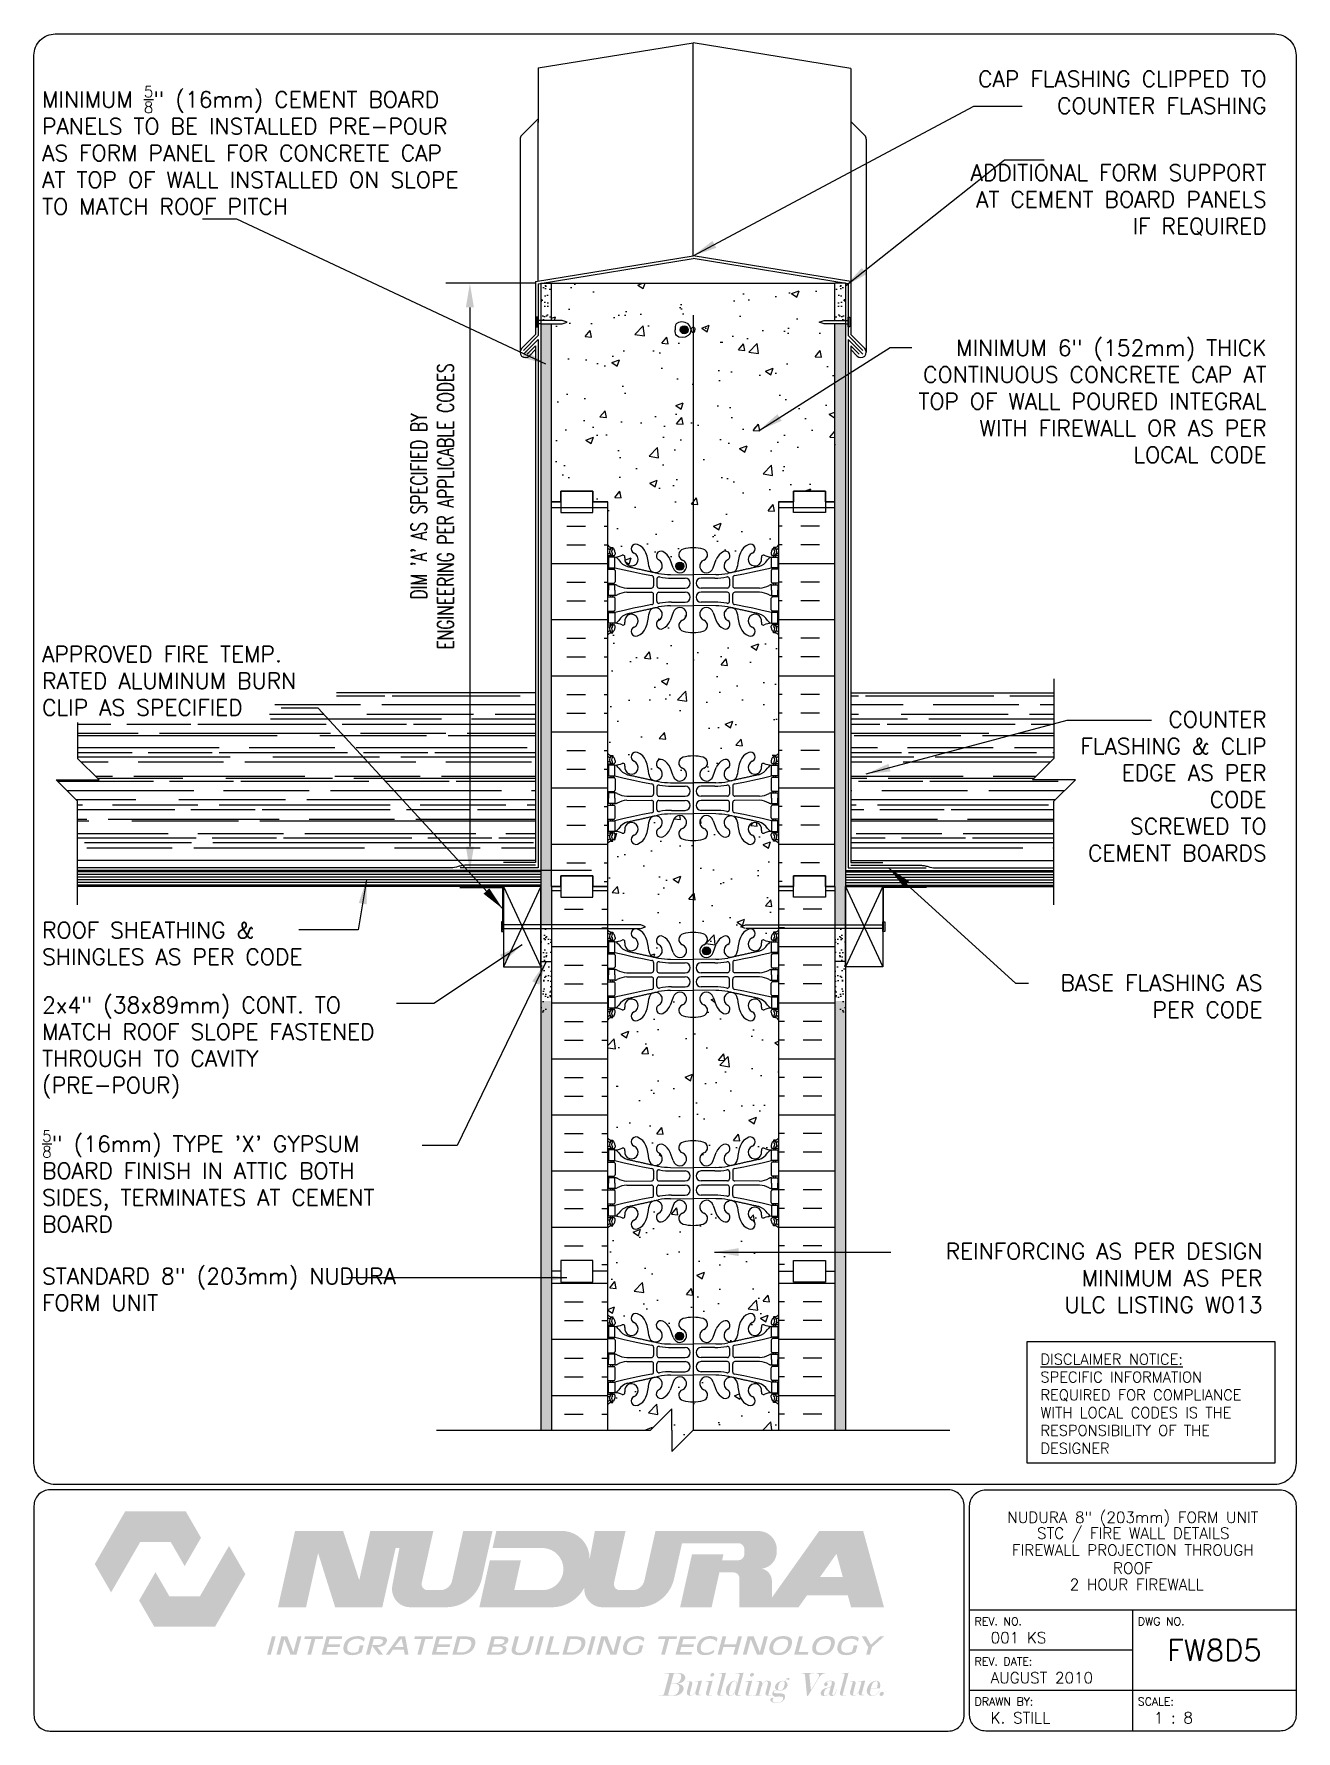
# Paper-space layout 'FW8D5' of a CAD drawing. Header units: inches. Extents: x 0.42 to 7.8, y 0.49 to 10.41.
# The model-space entities are those that its viewports show. They can reach past a viewport. Long polylines and large blocks are cut down to what shows.
import ezdxf
from ezdxf.enums import TextEntityAlignment as Align

# ---------------------------------------------------------------- set-up
doc = ezdxf.new("R2010")
doc.units = ezdxf.units.IN
doc.header["$LTSCALE"] = 0.5
doc.header["$MEASUREMENT"] = 0
doc.linetypes.add('DASHED2', pattern=[0.375, 0.25, -0.125])
doc.linetypes.add('HIDDEN2', pattern=[0.1875, 0.125, -0.0625])
for name, color, linetype in [('HATCH', 12, 'Continuous'), ('line25', 2, 'Continuous'), ('LINE3', 3, 'Continuous'), ('LINE50', 5, 'Continuous'), ('LINE9', 9, 'Continuous'), ('LOGO', 7, 'Continuous'), ('TBK_LINE65', 3, 'Continuous'), ('TBK_TEXT', 4, 'Continuous'), ('TEXT', 4, 'Continuous'), ('Web_Edge', 9, 'Continuous')]:
    doc.layers.add(name, color=color, linetype=linetype)
doc.styles.add('DIM', font='romans.shx', dxfattribs={"width": 0.7})
doc.styles.add('ROMANS', font='romans')
doc.styles.get("Standard").update_dxf_attribs({"font": 'romans.shx'})
doc.dimstyles.new('ext', dxfattribs={"dimscale": 12, "dimtxt": 0.09375, "dimasz": 0.09375, "dimexe": 0.09375, "dimexo": 0.0625, "dimgap": 0.0625, "dimtad": 0, "dimjust": 1, "dimdec": 1, "dimzin": 3, "dimdsep": 46, "dimlunit": 4, "dimtxsty": 'DIM', "dimcen": 0.09, "dimdle": 0.09375, "dimclrt": 4, "dimadec": 0, "dimazin": 0, "dimtfac": 1, "dimtdec": 1, "dimtmove": 2, "dimatfit": 3, "dimfxl": 0, "dimfrac": 2, "dimtolj": 1, "dimtzin": 0, "dimarcsym": 0})
pattern_1 = [(37.5, (2, 0), (-0.01574834, 0.48170594), [0, -0.38, 0, -0.425, 0, -0.40625]), (7.5, (2, 0), (0.4424442, 0.7055365), [0, -0.205, 0, -0.3425, 0, -0.13125]), (327.5, (1.6925, 0), (0.77853547, 0.00141476), [0, -0.125, 0, -0.45, 0, -0.5875]), (317.5, (1.6925, 0), (0.7515317, 0.2194189), [0, -0.0625, 0, -0.295, 0, -0.3375])]
pattern_2 = [(142.5, (34.54337, 0), (0.01574834, 0.48170594), [0, -0.38, 0, -0.425, 0, -0.40625]), (172.5, (34.5434, 0), (-0.4424442, 0.7055365), [0, -0.205, 0, -0.3425, 0, -0.13125]), (212.5, (34.85087, 0), (-0.77853547, 0.00141476), [0, -0.125, 0, -0.45, 0, -0.5875]), (222.5, (34.8509, 0), (-0.7515317, 0.2194189), [0, -0.0625, 0, -0.295, 0, -0.3375])]
pattern_3 = [(50, (0, 0), (3.5863, -0.31376), [0.375, -4.125]), (355, (0, 0), (-0.693757, 3.76096), [0.3, -3.3]), (100.4514, (0.299, -0.026), (2.892547, 3.447198), [0.3187, -3.50571]), (46.1842, (0, 1), (5.336205, -0.827595), [0.5625, -6.1875]), (96.6356, (0.4447, 0.931), (4.67331, 4.87059), [0.47805, -5.25856]), (351.1842, (0, 1), (4.67331, 4.87059), [0.45, -4.95]), (21, (0.5, 0.75), (2.984535, -2.013094), [0.375, -4.125]), (326, (0.5, 0.75), (1.216577, 3.62575), [0.3, -3.3]), (71.4514, (0.7487, 0.5822), (4.201113, 1.612652), [0.3187, -3.50571]), (37.5, (0, 0), (0.060799, 1.664469), [0, -3.26, 0, -3.35, 0, -3.3125]), (7.5, (0, 0), (1.315348, 1.972059), [0, -1.91, 0, -3.185, 0, -1.2625]), (327.5, (-1.115, 0), (2.669112, -0.1127744), [0, -1.25, 0, -3.9, 0, -5.175]), (317.5, (-1.615, 0), (2.91593, 0.500525), [0, -1.625, 0, -2.59, 0, -3.675])]

psp = doc.layouts.new('FW8D5')

# ---------------------------------------------------------------- texts
at = {"layer": 'TBK_TEXT', "color": 7, "style": 'ROMANS'}
for s, p in [('REV. NO.', (5.9215, 1.107)), ('DWG NO.', (6.876, 1.107)), ('REV. DATE:', (5.9215, 0.8726)), ('DRAWN BY:', (5.9215, 0.6382)), ('SCALE:', (6.876, 0.6382))]:
    psp.add_text(s, height=0.04688, dxfattribs=at).set_placement(p)
at = {"layer": 'TEXT', "insert": (6.3065, 2.6948), "char_height": 0.0625, "width": 1.41371, "attachment_point": 1, "style": 'ROMANS'}
psp.add_mtext('{\\Fromans.shx|c1;\\LDISCLAIMER NOTICE:\\l\\PSPECIFIC INFORMATION REQUIRED FOR COMPLIANCE WITH LOCAL CODES IS THE RESPONSIBILITY OF THE DESIGNER}', dxfattribs=at)

msp = doc.modelspace()

# ---------------------------------------------------------------- texts
at = {"layer": 'TEXT', "char_height": 0.75}
for s, insert, width, attachment_point in [('\\A1;CAP FLASHING CLIPPED TO COUNTER FLASHING ', (45.105, 284.093), 15.57124, 6), ('\\A1;MINIMUM {\\H0.7x;\\S5/8;\\H1.429x;"} (16mm) CEMENT BOARD PANELS TO BE INSTALLED PRE-POUR AS FORM PANEL FOR CONCRETE CAP AT TOP OF WALL INSTALLED ON SLOPE TO MATCH ROOF PITCH', (-12.19, 281.383), 21.33837, 4), ('\\A1;ADDITIONAL FORM SUPPORT AT CEMENT BOARD PANELS IF REQUIRED ', (45.105, 279.049), 15.57124, 6), ('\\A1;MINIMUM 6" (152mm) THICK CONTINUOUS CONCRETE CAP AT TOP OF WALL POURED INTEGRAL WITH FIREWALL OR AS PER LOCAL CODE ', (45.105, 269.636), 18.09498, 6), ('\\A1;APPROVED FIRE TEMP. RATED ALUMINUM BURN CLIP AS SPECIFIED', (-12.19, 256.56), 13.85742, 4), ('\\A1;COUNTER FLASHING & CLIP EDGE AS PER CODE\\PSCREWED TO CEMENT BOARDS ', (45.105, 251.629), 9.95107, 6), ('\\A1;ROOF SHEATHING & SHINGLES AS PER CODE ', (-12.19, 244.27), 14.63297, 4), ('\\A1;BASE FLASHING AS PER CODE ', (44.906, 241.798), 10.91456, 6), ('\\A1;2x4" (38x89mm) CONT. TO MATCH ROOF SLOPE FASTENED THROUGH TO CAVITY (PRE-POUR)', (-12.19, 239.392), 17.93727, 4), ('\\A1;{\\H0.7x;\\S5/8;}" (16mm) TYPE \'X\' GYPSUM BOARD FINISH IN ATTIC BOTH SIDES, TERMINATES AT CEMENT BOARD', (-12.19, 233.141), 17.93727, 4), ('\\A1;REINFORCING AS PER DESIGN\\PMINIMUM AS PER \\PULC LISTING W013 ', (44.906, 228.619), 18.09498, 6), ('\\A1;STANDARD 8" (203mm) NUDURA FORM UNIT', (-12.19, 228.081), 17.93727, 4)]:
    msp.add_mtext(s, dxfattribs=dict(at, insert=insert, width=width, attachment_point=attachment_point))
at = {"layer": 'TEXT', "color": 4, "insert": (6.062, 264.722), "char_height": 0.75, "attachment_point": 5, "rotation": 90, "style": 'DIM'}
msp.add_mtext("\\A1;DIM 'A' AS SPECIFIED BY \\PENGINEERING PER APPLICABLE CODES", dxfattribs=at)

# ---------------------------------------------------------------- blocks, each defined once
blk = doc.blocks.new('TITLEBLOCK-Tag')
at = {"style": 'ROMANS'}
for tag, height, p in [('TITLE_LINE_1', 0.065, (0.927, -0.1328)), ('TITLE_LINE_2', 0.065, (0.9294, -0.2258)), ('CENTRE-LINE-3', 0.065, (0.927, -0.3246)), ('TITLE_LINE_4', 0.065, (0.927, -0.4299)), ('TITLE_LINE_5', 0.065, (0.927, -0.526)), ('DWG', 0.125, (1.4043, -0.9102))]:
    blk.add_attdef(tag, text='', height=height, dxfattribs=at).set_placement(p, align=Align.MIDDLE_CENTER)
for tag, p in [('LATEST_REVISION', (0.0954, -0.8366)), ('REVISION_DATE', (0.0954, -1.071)), ('DRAWN_BY', (0.0954, -1.3053)), ('SCALE', (1.0499, -1.3053))]:
    blk.add_attdef(tag, text='', height=0.065, dxfattribs=at).set_placement(p, align=Align.MIDDLE_LEFT)
blk = doc.blocks.new('8 web')
at = {"layer": 'Web_Edge'}
for p, q in [((-4, 6.589), (-3.922, 6.589)), ((-4, 6.489), (-3.716, 6.489)), ((-3.854, 6.868), (-3.764, 6.868)), ((-3.854, 6.489), (-3.854, 6.419)), ((-3.764, 6.868), (-3.764, 6.827)), ((-3.764, 6.489), (-3.764, 6.419)), ((-3.654, 6.619), (-3.654, 6.552)), ((3.654, 6.619), (3.654, 6.552)), ((4, 6.489), (3.716, 6.489)), ((3.854, 6.868), (3.764, 6.868)), ((3.764, 6.868), (3.764, 6.827)), ((3.764, 6.489), (3.764, 6.419)), ((3.854, 6.489), (3.854, 6.419)), ((4, 6.589), (3.922, 6.589)), ((-4, 5.849), (-3.716, 5.849)), ((-3.854, 5.919), (-3.854, 5.849)), ((-3.764, 5.919), (-3.764, 5.849)), ((-3.654, 5.787), (-3.654, 5.252)), ((-0.929, 5.917), (-1.071, 6.304)), ((-1.067, 5.601), (0, 5.586)), ((1.067, 5.601), (0, 5.586)), ((0.929, 5.917), (1.071, 6.304)), ((3.654, 5.787), (3.654, 5.252)), ((4, 5.849), (3.716, 5.849)), ((3.764, 5.919), (3.764, 5.849)), ((3.854, 5.919), (3.854, 5.849)), ((-4, 5.189), (-3.716, 5.189)), ((-3.854, 5.189), (-3.854, 5.119)), ((-3.764, 5.189), (-3.764, 5.119)), ((-3.106, 4.964), (-1.952, 4.965)), ((-3.106, 4.775), (-1.952, 4.774)), ((-1.852, 5.45), (-1.852, 5.065)), ((-1.699, 5.387), (-1.699, 5.065)), ((-1.599, 4.965), (-0.372, 4.965)), ((-1.599, 4.774), (-0.372, 4.774)), ((-1.019, 5.433), (-0.372, 5.433)), ((1.019, 5.433), (0.372, 5.433)), ((1.599, 4.965), (0.372, 4.965)), ((1.599, 4.774), (0.372, 4.774)), ((1.699, 5.387), (1.699, 5.065)), ((1.852, 5.45), (1.852, 5.065)), ((3.106, 4.964), (1.952, 4.965)), ((3.106, 4.775), (1.952, 4.774)), ((4, 5.189), (3.716, 5.189)), ((3.764, 5.189), (3.764, 5.119)), ((3.854, 5.189), (3.854, 5.119)), ((-4, 4.549), (-3.716, 4.549)), ((-3.854, 4.549), (-3.854, 4.619)), ((-3.764, 4.549), (-3.764, 4.619)), ((-3.654, 3.952), (-3.654, 4.487)), ((-1.852, 4.289), (-1.852, 4.674)), ((-1.699, 4.351), (-1.699, 4.674)), ((-1.067, 4.138), (0, 4.153)), ((-1.019, 4.305), (-0.372, 4.305)), ((1.067, 4.138), (0, 4.153)), ((1.019, 4.305), (0.372, 4.305)), ((1.699, 4.351), (1.699, 4.674)), ((1.852, 4.289), (1.852, 4.674)), ((3.654, 3.952), (3.654, 4.487)), ((4, 4.549), (3.716, 4.549)), ((3.764, 4.549), (3.764, 4.619)), ((3.854, 4.549), (3.854, 4.619)), ((-4, 3.889), (-3.716, 3.889)), ((-4, 3.249), (-3.716, 3.249)), ((-3.854, 3.819), (-3.854, 3.889)), ((-3.854, 3.249), (-3.854, 3.319)), ((-3.764, 3.819), (-3.764, 3.889)), ((-3.764, 3.249), (-3.764, 3.319)), ((-3.654, 3.119), (-3.654, 3.187)), ((-0.929, 3.822), (-1.071, 3.435)), ((0.929, 3.822), (1.071, 3.435)), ((3.654, 3.119), (3.654, 3.187)), ((4, 3.889), (3.716, 3.889)), ((4, 3.249), (3.716, 3.249)), ((3.764, 3.819), (3.764, 3.889)), ((3.764, 3.249), (3.764, 3.319)), ((3.854, 3.819), (3.854, 3.889)), ((3.854, 3.249), (3.854, 3.319)), ((-4, 3.149), (-3.922, 3.149)), ((-3.854, 2.871), (-3.764, 2.871)), ((-3.764, 2.871), (-3.764, 2.912)), ((3.764, 2.871), (3.764, 2.912)), ((3.854, 2.871), (3.764, 2.871)), ((4, 3.149), (3.922, 3.149)), ((-4, -3.149), (-3.922, -3.149)), ((-3.854, -2.871), (-3.764, -2.871)), ((-3.764, -2.871), (-3.764, -2.912)), ((-3.654, -3.119), (-3.654, -3.187)), ((3.654, -3.119), (3.654, -3.187)), ((3.854, -2.871), (3.764, -2.871)), ((3.764, -2.871), (3.764, -2.912)), ((4, -3.149), (3.922, -3.149)), ((-4, -3.249), (-3.716, -3.249)), ((-4, -3.889), (-3.716, -3.889)), ((-3.854, -3.249), (-3.854, -3.319)), ((-3.854, -3.819), (-3.854, -3.889)), ((-3.764, -3.249), (-3.764, -3.319)), ((-3.764, -3.819), (-3.764, -3.889)), ((-3.654, -3.952), (-3.654, -4.487)), ((-0.929, -3.822), (-1.071, -3.435)), ((0.929, -3.822), (1.071, -3.435)), ((3.654, -3.952), (3.654, -4.487)), ((4, -3.249), (3.716, -3.249)), ((4, -3.889), (3.716, -3.889)), ((3.764, -3.249), (3.764, -3.319)), ((3.764, -3.819), (3.764, -3.889)), ((3.854, -3.249), (3.854, -3.319)), ((3.854, -3.819), (3.854, -3.889)), ((-4, -4.549), (-3.716, -4.549)), ((-3.854, -4.549), (-3.854, -4.619)), ((-3.764, -4.549), (-3.764, -4.619)), ((-1.852, -4.289), (-1.852, -4.674)), ((-1.699, -4.351), (-1.699, -4.674)), ((-1.067, -4.138), (0, -4.153)), ((-1.019, -4.305), (-0.372, -4.305)), ((1.067, -4.138), (0, -4.153)), ((1.019, -4.305), (0.372, -4.305)), ((1.699, -4.351), (1.699, -4.674)), ((1.852, -4.289), (1.852, -4.674)), ((4, -4.549), (3.716, -4.549)), ((3.764, -4.549), (3.764, -4.619)), ((3.854, -4.549), (3.854, -4.619)), ((-4, -5.189), (-3.716, -5.189)), ((-3.854, -5.189), (-3.854, -5.119)), ((-3.764, -5.189), (-3.764, -5.119)), ((-3.654, -5.787), (-3.654, -5.252)), ((-3.106, -4.775), (-1.952, -4.774)), ((-3.106, -4.964), (-1.952, -4.965)), ((-1.852, -5.45), (-1.852, -5.065)), ((-1.699, -5.387), (-1.699, -5.065)), ((-1.599, -4.774), (-0.372, -4.774)), ((-1.599, -4.965), (-0.372, -4.965)), ((-1.019, -5.433), (-0.372, -5.433)), ((1.599, -4.774), (0.372, -4.774)), ((1.599, -4.965), (0.372, -4.965)), ((1.019, -5.433), (0.372, -5.433)), ((1.699, -5.387), (1.699, -5.065)), ((1.852, -5.45), (1.852, -5.065)), ((3.106, -4.775), (1.952, -4.774)), ((3.106, -4.964), (1.952, -4.965)), ((3.654, -5.787), (3.654, -5.252)), ((4, -5.189), (3.716, -5.189)), ((3.764, -5.189), (3.764, -5.119)), ((3.854, -5.189), (3.854, -5.119)), ((-4, -5.849), (-3.716, -5.849)), ((-3.854, -5.919), (-3.854, -5.849)), ((-3.764, -5.919), (-3.764, -5.849)), ((-0.929, -5.917), (-1.071, -6.304)), ((-1.067, -5.601), (0, -5.586)), ((1.067, -5.601), (0, -5.586)), ((0.929, -5.917), (1.071, -6.304)), ((4, -5.849), (3.716, -5.849)), ((3.764, -5.919), (3.764, -5.849)), ((3.854, -5.919), (3.854, -5.849)), ((-4, -6.489), (-3.716, -6.489)), ((-4, -6.589), (-3.922, -6.589)), ((-3.854, -6.489), (-3.854, -6.419)), ((-3.854, -6.868), (-3.764, -6.868)), ((-3.764, -6.489), (-3.764, -6.419)), ((-3.764, -6.868), (-3.764, -6.827)), ((-3.654, -6.619), (-3.654, -6.552)), ((3.654, -6.619), (3.654, -6.552)), ((4, -6.489), (3.716, -6.489)), ((3.764, -6.489), (3.764, -6.419)), ((3.764, -6.868), (3.764, -6.827)), ((3.854, -6.868), (3.764, -6.868)), ((3.854, -6.489), (3.854, -6.419)), ((4, -6.589), (3.922, -6.589))]:
    blk.add_line(p, q, dxfattribs=at)
for points in [[(-3.959, 5.919), (-3.659, 5.919), (-3.659, 6.419), (-3.959, 6.419)], [(3.959, 5.919), (3.659, 5.919), (3.659, 6.419), (3.959, 6.419)], [(-3.959, 3.819), (-3.659, 3.819), (-3.659, 3.319), (-3.959, 3.319)], [(3.959, 3.819), (3.659, 3.819), (3.659, 3.319), (3.959, 3.319)], [(-3.959, -3.819), (-3.659, -3.819), (-3.659, -3.319), (-3.959, -3.319)], [(3.959, -3.819), (3.659, -3.819), (3.659, -3.319), (3.959, -3.319)], [(-3.959, -5.919), (-3.659, -5.919), (-3.659, -6.419), (-3.959, -6.419)], [(3.959, -5.919), (3.659, -5.919), (3.659, -6.419), (3.959, -6.419)]]:
    blk.add_lwpolyline(points, close=True, dxfattribs=at)
for points in [[(-3.659, 4.869), (-3.659, 5.119), (-3.959, 5.119), (-3.959, 4.869)], [(-3.659, 4.869), (-3.659, 4.619), (-3.959, 4.619), (-3.959, 4.869)], [(3.659, 4.869), (3.659, 5.119), (3.959, 5.119), (3.959, 4.869)], [(3.659, 4.869), (3.659, 4.619), (3.959, 4.619), (3.959, 4.869)], [(-3.659, -4.869), (-3.659, -4.619), (-3.959, -4.619), (-3.959, -4.869)], [(3.659, -4.869), (3.659, -4.619), (3.959, -4.619), (3.959, -4.869)], [(-3.659, -4.869), (-3.659, -5.119), (-3.959, -5.119), (-3.959, -4.869)], [(3.659, -4.869), (3.659, -5.119), (3.959, -5.119), (3.959, -4.869)]]:
    blk.add_lwpolyline(points, dxfattribs=at)
for centre, radius, start, end in [((-3.654, 7.327), 0.5, 226.21089, 250.52878), ((-3.654, 7.327), 0.6, 234.78322, 245.07477), ((-3.922, 6.609), 0.0196, 269.40316, 15.4901), ((-3.66, 6.674), 0.25, 140.11451, 222.46087), ((-3.916, 6.764), 0.021, 343.464, 63.99573), ((-3.818, 6.805), 0.045, 321.448, 139.1879), ((-3.812, 6.536), 0.045, 222.46087, 42.46087), ((-3.904, 6.619), 0.25, 0, 70.52878), ((-3.66, 6.674), 0.16, 140.00008, 222.46087), ((-3.716, 6.552), 0.0625, 270, 0), ((-3.714, 7.415), 0.997, 273.15379, 293.1467), ((-3.781, 6.077), 0.364, 34.97751, 70.33874), ((-3.288, 6.408), 0.0968, 340.15513, 110.43307), ((-2.89, 6.313), 0.314, 168.58862, 66.19163), ((-2.681, 6.804), 0.22, 68.19625, 248.19625), ((-2.839, 6.375), 0.677, 21.12389, 69.31975), ((-4.43, 5.81), 2.365, 4.38947, 20.00151), ((-1.507, 6.473), 0.217, 65.52644, 238.53701), ((-1.758, 6.003), 0.75, 23.69375, 62.97047), ((-0.406, 6.529), 0.268, 104.78919, 250.03375), ((-0.012, 5.096), 1.754, 89.62292, 105.29183), ((0.012, 5.096), 1.754, 74.70817, 90.37708), ((0.406, 6.529), 0.268, 289.96625, 75.21081), ((1.758, 6.003), 0.75, 117.02953, 156.30625), ((1.507, 6.473), 0.217, 301.46299, 114.47356), ((4.43, 5.81), 2.365, 159.99849, 175.61053), ((2.839, 6.375), 0.677, 110.68025, 158.87611), ((2.89, 6.313), 0.314, 113.80837, 11.41138), ((2.681, 6.804), 0.22, 291.80375, 111.80375), ((3.288, 6.408), 0.0968, 69.56693, 199.84487), ((3.714, 7.415), 0.997, 246.8533, 266.84621), ((3.781, 6.077), 0.364, 109.66126, 145.02249), ((3.904, 6.619), 0.25, 109.47122, 180), ((3.716, 6.552), 0.0625, 180, 270), ((3.812, 6.536), 0.045, 137.53913, 317.53913), ((3.818, 6.805), 0.045, 40.8121, 218.552), ((3.66, 6.674), 0.16, 317.53913, 39.99992), ((3.654, 7.327), 0.5, 289.47122, 313.78911), ((3.66, 6.674), 0.25, 317.53913, 39.88549), ((3.916, 6.764), 0.021, 116.00427, 196.536), ((3.922, 6.609), 0.0196, 164.5099, 270.59684), ((3.654, 7.327), 0.6, 294.92523, 305.21678), ((-3.716, 5.787), 0.0625, 0, 90), ((3.15, 33.34), 28.253, 256.05522, 259.63434), ((-2.858, 6.688), 0.743, 212.79192, 253.81071), ((-1.759, 6.006), 0.314, 182.73571, 63.93483), ((-1.072, 8.585), 2.984, 259.25462, 270.09947), ((-0.624, 5.99), 0.314, 193.41463, 66.19163), ((0.624, 5.99), 0.314, 113.80837, 346.58537), ((1.072, 8.585), 2.984, 269.90053, 280.74538), ((1.759, 6.006), 0.314, 116.06517, 357.26429), ((-3.15, 33.34), 28.253, 280.36566, 283.94478), ((2.858, 6.688), 0.743, 286.18929, 327.20808), ((3.716, 5.787), 0.0625, 90, 180), ((-3.716, 5.252), 0.0625, 270, 0), ((-3.663, 4.901), 0.219, 60.49375, 88.91995), ((-3.021, 6.121), 1.16, 242.5844, 265.80325), ((-3.021, 3.618), 1.16, 94.19675, 117.4156), ((-1.952, 5.065), 0.1, 270.03876, 360), ((-1.952, 4.674), 0.1, 0, 89.96124), ((-1.952, 5.45), 0.1, 360, 79.63434), ((-1.599, 5.387), 0.1, 79.25462, 180), ((-1.599, 5.065), 0.1, 180, 270), ((-1.599, 4.674), 0.1, 90, 180), ((-1.024, 8.417), 2.984, 259.25462, 270.09947), ((-0.372, 5.199), 0.234, 270, 90), ((-0.372, 4.54), 0.234, 270, 90), ((0.372, 5.199), 0.234, 90, 270), ((0.372, 4.54), 0.234, 90, 270), ((1.024, 8.417), 2.984, 269.90053, 280.74538), ((1.599, 5.387), 0.1, 0, 100.74538), ((1.599, 5.065), 0.1, 270, 0), ((1.599, 4.674), 0.1, 0, 90), ((1.952, 5.45), 0.1, 100.36566, 180), ((1.952, 5.065), 0.1, 180, 269.96124), ((1.952, 4.674), 0.1, 90.03876, 180), ((3.021, 6.121), 1.16, 274.19675, 297.4156), ((3.021, 3.618), 1.16, 62.5844, 85.80325), ((3.663, 4.901), 0.219, 91.08005, 119.50625), ((3.716, 5.252), 0.0625, 180, 270), ((-3.716, 4.487), 0.0625, 0, 90), ((-3.663, 4.838), 0.219, 271.08005, 299.50625), ((3.15, -23.601), 28.253, 100.36566, 103.94478), ((-1.759, 3.733), 0.314, 296.06517, 177.26429), ((-1.952, 4.289), 0.1, 280.36566, 0), ((-1.599, 4.351), 0.1, 180, 280.74538), ((-1.072, 1.154), 2.984, 89.90053, 100.74538), ((-1.024, 1.322), 2.984, 89.90053, 100.74538), ((-0.624, 3.749), 0.314, 293.80837, 166.58537), ((0.624, 3.749), 0.314, 13.41463, 246.19163), ((1.024, 1.322), 2.984, 79.25462, 90.09947), ((1.072, 1.154), 2.984, 79.25462, 90.09947), ((1.759, 3.733), 0.314, 2.73571, 243.93483), ((1.599, 4.351), 0.1, 259.25462, 0), ((1.952, 4.289), 0.1, 180, 259.63434), ((-3.15, -23.601), 28.253, 76.05522, 79.63434), ((3.663, 4.838), 0.219, 240.49375, 268.91995), ((3.716, 4.487), 0.0625, 90, 180), ((-3.66, 3.065), 0.25, 137.53913, 219.88549), ((-3.812, 3.203), 0.045, 317.53913, 137.53913), ((-3.716, 3.952), 0.0625, 270, 0), ((-3.716, 3.187), 0.0625, 360, 90), ((-3.781, 3.662), 0.364, 289.66126, 325.02249), ((-3.714, 2.324), 0.997, 66.8533, 86.84621), ((-2.858, 3.051), 0.743, 106.18929, 147.20808), ((-3.288, 3.331), 0.0968, 249.56693, 19.84487), ((-2.89, 3.426), 0.314, 293.80837, 191.41138), ((-4.43, 3.929), 2.365, 339.99849, 355.61053), ((-1.507, 3.266), 0.217, 121.46299, 294.47356), ((-1.758, 3.736), 0.75, 297.02953, 336.30625), ((-0.406, 3.21), 0.268, 109.96625, 255.21081), ((0.406, 3.21), 0.268, 284.78919, 70.03375), ((1.758, 3.736), 0.75, 203.69375, 242.97047), ((1.507, 3.266), 0.217, 245.52644, 58.53701), ((4.43, 3.929), 2.365, 184.38947, 200.00151), ((2.89, 3.426), 0.314, 348.58862, 246.19163), ((2.858, 3.051), 0.743, 32.79192, 73.81071), ((3.288, 3.331), 0.0968, 160.15513, 290.43307), ((3.714, 2.324), 0.997, 93.15379, 113.1467), ((3.781, 3.662), 0.364, 214.97751, 250.33874), ((3.716, 3.952), 0.0625, 180, 270), ((3.716, 3.187), 0.0625, 90, 180), ((3.812, 3.203), 0.045, 42.46087, 222.46087), ((3.66, 3.065), 0.25, 320.11451, 42.46087), ((-3.654, 2.412), 0.6, 114.92523, 125.21678), ((-3.654, 2.412), 0.5, 109.47122, 133.78911), ((-3.922, 3.13), 0.0196, 344.5099, 90.59684), ((-3.916, 2.975), 0.021, 296.00427, 16.536), ((-3.818, 2.934), 0.045, 220.8121, 38.552), ((-3.904, 3.119), 0.25, 289.47122, 360), ((-3.66, 3.065), 0.16, 137.53913, 219.99992), ((-2.681, 2.935), 0.22, 111.80375, 291.80375), ((-2.839, 3.364), 0.677, 290.68025, 338.87611), ((-0.012, 4.643), 1.754, 254.70817, 270.37708), ((0.012, 4.643), 1.754, 269.62292, 285.29183), ((2.839, 3.364), 0.677, 201.12389, 249.31975), ((2.681, 2.935), 0.22, 248.19625, 68.19625), ((3.904, 3.119), 0.25, 180, 250.52878), ((3.818, 2.934), 0.045, 141.448, 319.1879), ((3.66, 3.065), 0.16, 320.00008, 42.46087), ((3.654, 2.412), 0.5, 46.21089, 70.52878), ((3.916, 2.975), 0.021, 163.464, 243.99573), ((3.922, 3.13), 0.0196, 89.40316, 195.4901), ((3.654, 2.412), 0.6, 54.78322, 65.07477), ((-3.654, -2.412), 0.5, 226.21089, 250.52878), ((-3.654, -2.412), 0.6, 234.78322, 245.07477), ((-3.922, -3.13), 0.0196, 269.40316, 15.4901), ((-3.66, -3.065), 0.25, 140.11451, 222.46087), ((-3.916, -2.975), 0.021, 343.464, 63.99573), ((-3.818, -2.934), 0.045, 321.448, 139.1879), ((-3.812, -3.203), 0.045, 222.46087, 42.46087), ((-3.904, -3.119), 0.25, 0, 70.52878), ((-3.66, -3.065), 0.16, 140.00008, 222.46087), ((-2.89, -3.426), 0.314, 168.58862, 66.19163), ((-2.681, -2.935), 0.22, 68.19625, 248.19625), ((-2.839, -3.364), 0.677, 21.12389, 69.31975), ((-4.43, -3.929), 2.365, 4.38947, 20.00151), ((-1.507, -3.266), 0.217, 65.52644, 238.53701), ((-1.758, -3.736), 0.75, 23.69375, 62.97047), ((-0.406, -3.21), 0.268, 104.78919, 250.03375), ((-0.012, -4.643), 1.754, 89.62292, 105.29183), ((0.012, -4.643), 1.754, 74.70817, 90.37708), ((0.406, -3.21), 0.268, 289.96625, 75.21081), ((1.758, -3.736), 0.75, 117.02953, 156.30625), ((1.507, -3.266), 0.217, 301.46299, 114.47356), ((4.43, -3.929), 2.365, 159.99849, 175.61053), ((2.839, -3.364), 0.677, 110.68025, 158.87611), ((2.89, -3.426), 0.314, 113.80837, 11.41138), ((2.681, -2.935), 0.22, 291.80375, 111.80375), ((3.904, -3.119), 0.25, 109.47122, 180), ((3.812, -3.203), 0.045, 137.53913, 317.53913), ((3.818, -2.934), 0.045, 40.8121, 218.552), ((3.66, -3.065), 0.16, 317.53913, 39.99992), ((3.654, -2.412), 0.5, 289.47122, 313.78911), ((3.66, -3.065), 0.25, 317.53913, 39.88549), ((3.916, -2.975), 0.021, 116.00427, 196.536), ((3.922, -3.13), 0.0196, 164.5099, 270.59684), ((3.654, -2.412), 0.6, 294.92523, 305.21678), ((-3.716, -3.187), 0.0625, 270, 0), ((-3.716, -3.952), 0.0625, 0, 90), ((-3.714, -2.324), 0.997, 273.15379, 293.1467), ((-3.781, -3.662), 0.364, 34.97751, 70.33874), ((3.15, 23.601), 28.253, 256.05522, 259.63434), ((-2.858, -3.051), 0.743, 212.79192, 253.81071), ((-3.288, -3.331), 0.0968, 340.15513, 110.43307), ((-1.759, -3.733), 0.314, 182.73571, 63.93483), ((-0.624, -3.749), 0.314, 193.41463, 66.19163), ((0.624, -3.749), 0.314, 113.80837, 346.58537), ((1.759, -3.733), 0.314, 116.06517, 357.26429), ((-3.15, 23.601), 28.253, 280.36566, 283.94478), ((2.858, -3.051), 0.743, 286.18929, 327.20808), ((3.288, -3.331), 0.0968, 69.56693, 199.84487), ((3.714, -2.324), 0.997, 246.8533, 266.84621), ((3.781, -3.662), 0.364, 109.66126, 145.02249), ((3.716, -3.187), 0.0625, 180, 270), ((3.716, -3.952), 0.0625, 90, 180), ((-3.716, -4.487), 0.0625, 270, 0), ((-3.663, -4.838), 0.219, 60.49375, 88.91995), ((-3.021, -3.618), 1.16, 242.5844, 265.80325), ((-1.952, -4.674), 0.1, 270.03876, 360), ((-1.952, -4.289), 0.1, 360, 79.63434), ((-1.599, -4.351), 0.1, 79.25462, 180), ((-1.599, -4.674), 0.1, 180, 270), ((-1.072, -1.154), 2.984, 259.25462, 270.09947), ((-1.024, -1.322), 2.984, 259.25462, 270.09947), ((-0.372, -4.54), 0.234, 270, 90), ((0.372, -4.54), 0.234, 90, 270), ((1.024, -1.322), 2.984, 269.90053, 280.74538), ((1.072, -1.154), 2.984, 269.90053, 280.74538), ((1.599, -4.351), 0.1, 0, 100.74538), ((1.599, -4.674), 0.1, 270, 0), ((1.952, -4.289), 0.1, 100.36566, 180), ((1.952, -4.674), 0.1, 180, 269.96124), ((3.021, -3.618), 1.16, 274.19675, 297.4156), ((3.663, -4.838), 0.219, 91.08005, 119.50625), ((3.716, -4.487), 0.0625, 180, 270), ((-3.716, -5.252), 0.0625, 0, 90), ((-3.663, -4.901), 0.219, 271.08005, 299.50625), ((3.15, -33.34), 28.253, 100.36566, 103.94478), ((-3.021, -6.121), 1.16, 94.19675, 117.4156), ((-1.952, -5.065), 0.1, 0, 89.96124), ((-1.952, -5.45), 0.1, 280.36566, 0), ((-1.599, -5.065), 0.1, 90, 180), ((-1.599, -5.387), 0.1, 180, 280.74538), ((-1.024, -8.417), 2.984, 89.90053, 100.74538), ((-0.372, -5.199), 0.234, 270, 90), ((0.372, -5.199), 0.234, 90, 270), ((1.024, -8.417), 2.984, 79.25462, 90.09947), ((1.599, -5.387), 0.1, 259.25462, 0), ((1.599, -5.065), 0.1, 0, 90), ((1.952, -5.065), 0.1, 90.03876, 180), ((1.952, -5.45), 0.1, 180, 259.63434), ((-3.15, -33.34), 28.253, 76.05522, 79.63434), ((3.021, -6.121), 1.16, 62.5844, 85.80325), ((3.663, -4.901), 0.219, 240.49375, 268.91995), ((3.716, -5.252), 0.0625, 90, 180), ((-3.716, -5.787), 0.0625, 270, 0), ((-3.781, -6.077), 0.364, 289.66126, 325.02249), ((-2.858, -6.688), 0.743, 106.18929, 147.20808), ((-2.89, -6.313), 0.314, 293.80837, 191.41138), ((-4.43, -5.81), 2.365, 339.99849, 355.61053), ((-1.759, -6.006), 0.314, 296.06517, 177.26429), ((-1.507, -6.473), 0.217, 121.46299, 294.47356), ((-1.072, -8.585), 2.984, 89.90053, 100.74538), ((-1.758, -6.003), 0.75, 297.02953, 336.30625), ((-0.624, -5.99), 0.314, 293.80837, 166.58537), ((-0.406, -6.529), 0.268, 109.96625, 255.21081), ((0.624, -5.99), 0.314, 13.41463, 246.19163), ((0.406, -6.529), 0.268, 284.78919, 70.03375), ((1.072, -8.585), 2.984, 79.25462, 90.09947), ((1.758, -6.003), 0.75, 203.69375, 242.97047), ((1.507, -6.473), 0.217, 245.52644, 58.53701), ((1.759, -6.006), 0.314, 2.73571, 243.93483), ((4.43, -5.81), 2.365, 184.38947, 200.00151), ((2.89, -6.313), 0.314, 348.58862, 246.19163), ((2.858, -6.688), 0.743, 32.79192, 73.81071), ((3.781, -6.077), 0.364, 214.97751, 250.33874), ((3.716, -5.787), 0.0625, 180, 270), ((-3.654, -7.327), 0.6, 114.92523, 125.21678), ((-3.654, -7.327), 0.5, 109.47122, 133.78911), ((-3.922, -6.609), 0.0196, 344.5099, 90.59684), ((-3.66, -6.674), 0.25, 137.53913, 219.88549), ((-3.916, -6.764), 0.021, 296.00427, 16.536), ((-3.818, -6.805), 0.045, 220.8121, 38.552), ((-3.812, -6.536), 0.045, 317.53913, 137.53913), ((-3.904, -6.619), 0.25, 289.47122, 360), ((-3.66, -6.674), 0.16, 137.53913, 219.99992), ((-3.716, -6.552), 0.0625, 360, 90), ((-3.714, -7.415), 0.997, 66.8533, 86.84621), ((-3.288, -6.408), 0.0968, 249.56693, 19.84487), ((-2.681, -6.804), 0.22, 111.80375, 291.80375), ((-2.839, -6.375), 0.677, 290.68025, 338.87611), ((-0.012, -5.096), 1.754, 254.70817, 270.37708), ((0.012, -5.096), 1.754, 269.62292, 285.29183), ((2.839, -6.375), 0.677, 201.12389, 249.31975), ((2.681, -6.804), 0.22, 248.19625, 68.19625), ((3.288, -6.408), 0.0968, 160.15513, 290.43307), ((3.714, -7.415), 0.997, 93.15379, 113.1467), ((3.716, -6.552), 0.0625, 90, 180), ((3.904, -6.619), 0.25, 180, 250.52878), ((3.812, -6.536), 0.045, 42.46087, 222.46087), ((3.818, -6.805), 0.045, 141.448, 319.1879), ((3.66, -6.674), 0.16, 320.00008, 42.46087), ((3.654, -7.327), 0.5, 46.21089, 70.52878), ((3.66, -6.674), 0.25, 320.11451, 42.46087), ((3.916, -6.764), 0.021, 163.464, 243.99573), ((3.922, -6.609), 0.0196, 89.40316, 195.4901), ((3.654, -7.327), 0.6, 54.78322, 65.07477)]:
    blk.add_arc(centre, radius, start, end, dxfattribs=at)
for points in [[(-3.066, 5.974), (-1.628, 5.654)], [(3.066, 5.974), (1.628, 5.654)], [(-3.066, 3.765), (-1.628, 4.085)], [(3.066, 3.765), (1.628, 4.085)], [(-3.066, -3.765), (-1.628, -4.085)], [(3.066, -3.765), (1.628, -4.085)], [(-3.066, -5.974), (-1.628, -5.654)], [(3.066, -5.974), (1.628, -5.654)]]:
    blk.add_open_spline(points, degree=1, dxfattribs=at)

# ---------------------------------------------------------------- hatches: boundary and pattern name
at = {"layer": 'HATCH'}
h = msp.add_hatch(dxfattribs=at)
h.set_pattern_fill('AR-SAND', color=256, scale=0.25, style=0)
h.set_pattern_definition(pattern_2)
h.paths.add_polyline_path([(11.647, 273.425), (11.147, 273.425), (11.147, 275.159), (11.647, 275.159)])
h = msp.add_hatch(dxfattribs=at)
h.set_pattern_fill('AR-CONC', color=256, scale=0.5, style=0)
h.set_pattern_definition(pattern_3)
h.paths.add_polyline_path([(24.897, 273.263), (24.396, 273.263), (24.172, 273.344), (24.396, 273.425), (24.897, 273.425), (24.897, 275.159), (11.647, 275.159), (11.647, 273.425), (12.147, 273.425), (12.371, 273.344), (12.148, 273.263), (11.647, 273.263), (11.647, 264.933), (12.084, 264.933), (12.084, 265.433), (13.584, 265.433), (13.584, 264.933), (14.272, 264.933), (14.272, 262.898, 0.088416), (14.418, 262.801), (14.508, 262.801), (14.508, 262.759, -0.249069), (14.618, 262.552), (14.618, 262.484, -0.414214), (14.555, 262.422), (14.508, 262.422), (14.508, 262.352), (14.613, 262.352, 0.085348), (14.942, 262.427, -0.669601), (15.075, 262.307, 2.087231), (15.509, 262.532, -1), (15.672, 262.941, -0.21345), (16.064, 262.551, -0.069923), (16.201, 261.908, 1.629604), (16.672, 262.209, -1.059167), (16.878, 262.59, -0.16372), (17.2, 262.237), (17.343, 261.85, 1.612474), (17.774, 262.209, -0.734872), (17.798, 262.72, -0.068475), (18.272, 262.783, -0.068475), (18.746, 262.72, -0.734872), (18.769, 262.209, 1.612474), (19.2, 261.85), (19.343, 262.237, -0.16372), (19.665, 262.59, -1.059167), (19.871, 262.209, 1.629604), (20.342, 261.908, -0.069923), (20.479, 262.551, -0.21345), (20.871, 262.941, -1), (21.035, 262.532, 2.087231), (21.469, 262.307, -0.669601), (21.601, 262.427, 0.085348), (21.931, 262.352), (22.036, 262.352), (22.036, 262.422), (21.988, 262.422, -0.414214), (21.926, 262.484), (21.926, 262.552, -0.249069), (22.036, 262.759), (22.036, 262.801), (22.126, 262.801, 0.088416), (22.272, 262.898), (22.272, 264.933), (22.959, 264.933), (22.959, 265.433), (24.459, 265.433), (24.459, 264.933), (24.897, 264.933)])
edge = h.paths.add_edge_path(flags=16)
edge.add_spline(control_points=[(18.179, 272.982), (18.147, 272.879), (18.059, 272.596), (17.449, 272.578), (17.431, 272.879), (17.425, 272.982)], knot_values=[0, 0, 0, 0, 0.309862, 0.851167, 1.131563, 1.131563, 1.131563, 1.131563], degree=3, periodic=0)
edge.add_spline(control_points=[(18.183, 272.959), (18.182, 272.966), (18.18, 272.974), (18.179, 272.982)], knot_values=[0, 0, 0, 0, 0.021121, 0.021121, 0.021121, 0.021121], degree=3, periodic=0)
edge.add_spline(control_points=[(18.357, 272.982), (18.355, 273.03), (18.351, 273.114), (18.198, 273.112), (18.186, 273.03), (18.179, 272.982)], knot_values=[0, 0, 0, 0, 0.121515, 0.213104, 0.339065, 0.339065, 0.339065, 0.339065], degree=3, periodic=0)
h.paths.add_polyline_path([(17.666, 272.982, -1), (18.041, 272.982, -1)], flags=16)
h = msp.add_hatch(dxfattribs=at)
h.set_pattern_fill('AR-SAND', color=256, scale=0.25, style=0)
h.set_pattern_definition(pattern_1)
h.paths.add_polyline_path([(24.897, 273.425), (25.397, 273.425), (25.397, 275.159), (24.897, 275.159)])
h = msp.add_hatch(dxfattribs=at)
h.set_pattern_fill('AR-SAND', color=256, scale=0.25, style=0)
h.set_pattern_definition(pattern_2)
h.paths.add_polyline_path([(11.147, 273.263), (11.647, 273.263), (11.647, 246.933), (11.647, 245.139), (11.147, 245.139), (11.147, 246.933), (11.147, 246.933)])
h = msp.add_hatch(dxfattribs=at)
h.set_pattern_fill('AR-SAND', color=256, scale=0.25, style=0)
h.set_pattern_definition(pattern_1)
h.paths.add_polyline_path([(25.397, 273.263), (24.897, 273.263), (24.897, 246.933), (24.897, 245.139), (25.397, 245.139), (25.397, 246.933), (25.397, 246.933)])
h = msp.add_hatch(dxfattribs=at)
h.set_pattern_fill('INSUL', color=256, scale=7, style=0)
h.set_pattern_definition([(7e-15, (-2911.89, -150.077), (0, 2.625), []), (7e-15, (-2911.89, -149.202), (0, 2.625), [0.875, -0.875]), (7e-15, (-2911.89, -148.327), (0, 2.625), [0.875, -0.875])])
h.paths.add_polyline_path([(11.647, 246.933), (12.084, 246.933), (12.084, 247.433), (13.584, 247.433), (13.584, 246.933), (14.272, 246.933), (14.272, 264.933), (13.584, 264.933), (13.584, 265.433), (12.084, 265.433), (12.084, 264.933), (11.647, 264.933)])
h = msp.add_hatch(dxfattribs=at)
h.set_pattern_fill('INSUL', color=256, scale=7, style=0)
h.set_pattern_definition([(180, (2948.4333, -150.077), (0, 2.625), []), (180, (2948.4333, -149.202), (0, 2.625), [0.875, -0.875]), (180, (2948.4333, -148.327), (0, 2.625), [0.875, -0.875])])
h.paths.add_polyline_path([(24.897, 246.933), (24.459, 246.933), (24.459, 247.433), (22.959, 247.433), (22.959, 246.933), (22.272, 246.933), (22.272, 264.933), (22.959, 264.933), (22.959, 265.433), (24.459, 265.433), (24.459, 264.933), (24.897, 264.933)])
h = msp.add_hatch(dxfattribs=at)
h.set_pattern_fill('AR-CONC', color=256, scale=0.5, style=0)
h.set_pattern_definition(pattern_3)
h.paths.add_polyline_path([(18.272, 258.821, -0.068475), (17.798, 258.883, -0.734872), (17.774, 259.394, 1.612474), (17.343, 259.754), (17.2, 259.367, -0.16372), (16.878, 259.013, -1.059167), (16.672, 259.395, 1.629604), (16.201, 259.696, -0.069923), (16.064, 259.053, -0.21345), (15.672, 258.663, -1), (15.509, 259.072, 2.087231), (15.075, 259.297, -0.669601), (14.942, 259.176, 0.085348), (14.613, 259.252), (14.508, 259.252), (14.508, 259.182), (14.555, 259.182, -0.414214), (14.618, 259.119), (14.618, 259.052, -0.249069), (14.508, 258.845), (14.508, 258.803), (14.418, 258.803, 0.088416), (14.272, 258.706), (14.272, 253.159, 0.088416), (14.418, 253.062), (14.508, 253.062), (14.508, 253.02, -0.249069), (14.618, 252.813), (14.618, 252.746, -0.414214), (14.555, 252.683), (14.508, 252.683), (14.508, 252.613), (14.613, 252.613, 0.085348), (14.942, 252.689, -0.669601), (15.075, 252.568, 2.087231), (15.509, 252.793, -1), (15.672, 253.202, -0.21345), (16.064, 252.812, -0.069923), (16.201, 252.169, 1.629604), (16.672, 252.47, -1.059167), (16.878, 252.852, -0.16372), (17.2, 252.498), (17.343, 252.111, 1.612474), (17.774, 252.471, -0.734872), (17.798, 252.982, -0.068475), (18.272, 253.044)])
h = msp.add_hatch(dxfattribs=at)
h.set_pattern_fill('AR-CONC', color=256, scale=0.5, style=0)
h.set_pattern_definition(pattern_3)
h.paths.add_polyline_path([(22.272, 258.706, 0.088416), (22.126, 258.803), (22.036, 258.803), (22.036, 258.845, -0.249069), (21.926, 259.052), (21.926, 259.119, -0.414214), (21.988, 259.182), (22.036, 259.182), (22.036, 259.252), (21.931, 259.252, 0.085348), (21.601, 259.176, -0.669601), (21.469, 259.297, 2.087231), (21.035, 259.072, -1), (20.871, 258.663, -0.21345), (20.479, 259.053, -0.069923), (20.342, 259.696, 1.629604), (19.871, 259.395, -1.059167), (19.665, 259.013, -0.16372), (19.343, 259.367), (19.2, 259.754, 1.612474), (18.769, 259.394, -0.734872), (18.746, 258.883, -0.068475), (18.272, 258.821), (18.272, 253.044, -0.068475), (18.746, 252.982, -0.734872), (18.769, 252.471, 1.612474), (19.2, 252.111), (19.343, 252.498, -0.16372), (19.665, 252.852, -1.059167), (19.871, 252.47, 1.629604), (20.342, 252.169, -0.069923), (20.479, 252.812, -0.21345), (20.871, 253.202, -1), (21.035, 252.793, 2.087231), (21.469, 252.568, -0.669601), (21.601, 252.689, 0.085348), (21.931, 252.613), (22.036, 252.613), (22.036, 252.683), (21.988, 252.683, -0.414214), (21.926, 252.746), (21.926, 252.813, -0.249069), (22.036, 253.02), (22.036, 253.062), (22.126, 253.062, 0.088416), (22.272, 253.159)])
h = msp.add_hatch(dxfattribs=at)
h.set_pattern_fill('AR-RROOF', color=256, style=0)
h.paths.add_polyline_path([(1.581, 255.997), (1.581, 255.587), (-1.552, 255.587), (-1.552, 254.609), (-10.526, 254.609), (-10.526, 252.931), (-9.526, 251.931), (-11.526, 251.931), (-10.526, 250.931), (-10.526, 248.146), (10.897, 248.146), (10.897, 255.997)])
h = msp.add_hatch(dxfattribs=at)
h.set_pattern_fill('AR-RROOF', color=256, style=0)
h.set_pattern_definition([(0, (2, 0), (2.2, 1), [15, -2, 5, -1]), (0, (3.33, 0.5), (-1, 1.33), [3, -0.33, 6, -0.75]), (0, (2.5, 0.85), (5.2, 0.67), [8, -1.4, 4, -1])])
h.paths.add_polyline_path([(25.647, 255.997), (25.647, 248.146), (35.154, 248.146), (35.154, 250.931), (36.154, 251.931), (34.154, 251.931), (35.154, 252.931), (35.154, 255.997)])
h = msp.add_hatch(dxfattribs=at)
h.set_pattern_fill('AR-CONC', color=256, scale=0.5, style=0)
h.paths.add_polyline_path([(16.932, 251.631), (14.721, 252.113, 0.036537), (14.577, 252.136), (14.472, 252.136), (14.472, 252.066), (14.519, 252.066, -0.414214), (14.582, 252.004), (14.582, 251.469, -0.414214), (14.519, 251.406), (14.472, 251.406), (14.472, 251.336), (14.568, 251.336, -0.134256), (14.68, 251.308, 0.097844), (15.286, 251.176), (16.883, 251.176, 0.897292)])
h = msp.add_hatch(dxfattribs=at)
h.set_pattern_fill('AR-CONC', color=256, scale=0.5, style=0)
h.paths.add_polyline_path([(18.272, 249.083, -0.068475), (17.798, 249.145, -0.734872), (17.774, 249.656, 1.612474), (17.343, 250.015), (17.2, 249.628, -0.16372), (16.878, 249.275, -1.059167), (16.672, 249.656, 1.629604), (16.201, 249.957, -0.069923), (16.064, 249.314, -0.21345), (15.672, 248.924, -1), (15.509, 249.333, 2.087231), (15.075, 249.558, -0.669601), (14.942, 249.438, 0.085348), (14.613, 249.513), (14.508, 249.513), (14.508, 249.443), (14.555, 249.443, -0.414214), (14.618, 249.381), (14.618, 249.313, -0.249069), (14.508, 249.106), (14.508, 249.064), (14.418, 249.064, 0.088416), (14.272, 248.967), (14.272, 245.139), (15.824, 245.138), (16.048, 245.057), (15.824, 244.976), (14.272, 244.976), (14.272, 244.898, 0.088416), (14.418, 244.801), (14.508, 244.801), (14.508, 244.759, -0.249069), (14.618, 244.552), (14.618, 244.484, -0.414214), (14.555, 244.422), (14.508, 244.422), (14.508, 244.352), (14.613, 244.352, 0.085348), (14.942, 244.427, -0.669601), (15.075, 244.307, 2.087231), (15.509, 244.532, -1), (15.672, 244.941, -0.21345), (16.064, 244.551, -0.069923), (16.201, 243.908, 1.629604), (16.672, 244.209, -1.059167), (16.878, 244.59, -0.16372), (17.2, 244.237), (17.343, 243.85, 1.612474), (17.774, 244.209, -0.734872), (17.798, 244.72, -0.068475), (18.272, 244.783)])
h = msp.add_hatch(dxfattribs=at)
h.set_pattern_fill('AR-CONC', color=256, scale=0.5, style=0)
h.paths.add_polyline_path([(22.272, 248.967, 0.088416), (22.126, 249.064), (22.036, 249.064), (22.036, 249.106, -0.249069), (21.926, 249.313), (21.926, 249.381, -0.414214), (21.988, 249.443), (22.036, 249.443), (22.036, 249.513), (21.931, 249.513, 0.085348), (21.601, 249.438, -0.669601), (21.469, 249.558, 2.087231), (21.035, 249.333, -1), (20.871, 248.924, -0.21345), (20.479, 249.314, -0.069923), (20.342, 249.957, 1.629604), (19.871, 249.656, -1.059167), (19.665, 249.275, -0.16372), (19.343, 249.628), (19.2, 250.015, 1.612474), (18.769, 249.656, -0.734872), (18.746, 249.145, -0.068475), (18.272, 249.083), (18.272, 244.783, -0.068475), (18.746, 244.72, -0.734872), (18.769, 244.209, 1.612474), (19.2, 243.85), (19.343, 244.237, -0.16372), (19.665, 244.59, -1.059167), (19.871, 244.209, 1.629604), (20.342, 243.908, -0.069923), (20.479, 244.551, -0.21345), (20.871, 244.941, -1), (21.035, 244.532, 2.087231), (21.469, 244.307, -0.669601), (21.601, 244.427, 0.085348), (21.931, 244.352), (22.036, 244.352), (22.036, 244.422), (21.988, 244.422, -0.414214), (21.926, 244.484), (21.926, 244.552, -0.249069), (22.036, 244.759), (22.036, 244.801), (22.126, 244.801, 0.088416), (22.272, 244.898), (22.272, 244.976), (20.719, 244.976), (20.495, 245.057), (20.719, 245.138), (22.272, 245.139)])
h = msp.add_hatch(dxfattribs=at)
h.set_pattern_fill('INSUL', color=256, scale=7, style=0)
h.paths.add_polyline_path([(14.272, 246.933), (13.584, 246.933), (13.584, 246.433), (12.084, 246.433), (12.084, 246.933), (11.647, 246.933), (11.647, 245.139), (13.324, 245.139), (13.548, 245.057), (13.324, 244.976), (11.647, 244.976), (11.647, 228.933), (12.084, 228.933), (12.084, 229.433), (13.584, 229.433), (13.584, 228.933), (14.272, 228.933)])
h.paths.add_polyline_path([(11.647, 221.496), (14.272, 221.496), (14.272, 228.933), (13.584, 228.933), (13.584, 228.433), (12.084, 228.433), (12.084, 228.933), (11.647, 228.933)])
h = msp.add_hatch(dxfattribs=at)
h.set_pattern_fill('INSUL', color=256, scale=7, style=0)
h.set_pattern_definition([(180, (36.5434, 0), (0, 2.625), []), (180, (36.5434, 0.875), (0, 2.625), [0.875, -0.875]), (180, (36.5434, 1.75), (0, 2.625), [0.875, -0.875])])
h.paths.add_polyline_path([(22.272, 246.933), (22.959, 246.933), (22.959, 246.433), (24.459, 246.433), (24.459, 246.933), (24.897, 246.933), (24.897, 245.139), (23.219, 245.139), (22.995, 245.057), (23.219, 244.976), (24.897, 244.976), (24.897, 228.933), (24.459, 228.933), (24.459, 229.433), (22.959, 229.433), (22.959, 228.933), (22.272, 228.933)])
h.paths.add_polyline_path([(24.897, 221.496), (22.272, 221.496), (22.272, 228.933), (22.959, 228.933), (22.959, 228.433), (24.459, 228.433), (24.459, 228.933), (24.897, 228.933)])
h = msp.add_hatch(dxfattribs=at)
h.set_pattern_fill('AR-SAND', color=256, scale=0.25, style=0)
h.set_pattern_definition(pattern_2)
h.paths.add_polyline_path([(11.147, 244.976), (11.647, 244.976), (11.647, 243.433), (11.147, 243.433)])
h = msp.add_hatch(dxfattribs=at)
h.set_pattern_fill('AR-SAND', color=256, scale=0.25, style=0)
h.set_pattern_definition(pattern_1)
h.paths.add_polyline_path([(25.397, 244.976), (24.897, 244.976), (24.897, 243.433), (25.397, 243.433)])
h = msp.add_hatch(dxfattribs=at)
h.set_pattern_fill('AR-SAND', color=256, scale=0.25, style=0)
h.set_pattern_definition(pattern_2)
h.paths.add_polyline_path([(11.147, 243.183), (11.147, 243.183), (11.147, 243.433), (11.647, 243.433), (11.647, 241.487), (11.147, 240.762)])
h = msp.add_hatch(dxfattribs=at)
h.set_pattern_fill('AR-SAND', color=256, scale=0.25, style=0)
h.set_pattern_definition(pattern_1)
h.paths.add_polyline_path([(25.397, 243.183), (25.397, 243.183), (25.397, 243.433), (24.897, 243.433), (24.897, 241.487), (25.397, 240.762)])
h = msp.add_hatch(dxfattribs=at)
h.set_pattern_fill('AR-SAND', color=256, scale=0.25, style=0)
h.paths.add_polyline_path([(11.147, 221.496), (11.647, 221.496), (11.647, 241.578), (11.147, 241.578)])
h = msp.add_hatch(dxfattribs=at)
h.set_pattern_fill('AR-CONC', color=256, scale=0.5, style=0)
h.paths.add_polyline_path([(18.272, 240.821, -0.068475), (17.798, 240.883, -0.734872), (17.774, 241.394, 1.612474), (17.343, 241.754), (17.2, 241.367, -0.16372), (16.878, 241.013, -1.059167), (16.672, 241.395, 1.629604), (16.201, 241.696, -0.069923), (16.064, 241.053, -0.21345), (15.672, 240.663, -1), (15.509, 241.072, 2.087231), (15.075, 241.297, -0.669601), (14.942, 241.176, 0.085348), (14.613, 241.252), (14.508, 241.252), (14.508, 241.182), (14.555, 241.182, -0.414214), (14.618, 241.119), (14.618, 241.052, -0.249069), (14.508, 240.845), (14.508, 240.803), (14.418, 240.803, 0.088416), (14.272, 240.706), (14.272, 239.496), (14.272, 235.159, 0.088416), (14.418, 235.062), (14.508, 235.062), (14.508, 235.02, -0.249069), (14.618, 234.813), (14.618, 234.746, -0.414214), (14.555, 234.683), (14.508, 234.683), (14.508, 234.613), (14.613, 234.613, 0.085348), (14.942, 234.689, -0.669601), (15.075, 234.568, 2.087231), (15.509, 234.793, -1), (15.672, 235.202, -0.21345), (16.064, 234.812, -0.069923), (16.201, 234.169, 1.629604), (16.672, 234.47, -1.059167), (16.878, 234.852, -0.16372), (17.2, 234.498), (17.343, 234.111, 1.612474), (17.774, 234.471, -0.734872), (17.798, 234.982, -0.068475), (18.272, 235.044)])
h = msp.add_hatch(dxfattribs=at)
h.set_pattern_fill('AR-CONC', color=256, scale=0.5, style=0)
h.paths.add_polyline_path([(22.272, 240.706, 0.088416), (22.126, 240.803), (22.036, 240.803), (22.036, 240.845, -0.249069), (21.926, 241.052), (21.926, 241.119, -0.414214), (21.988, 241.182), (22.036, 241.182), (22.036, 241.252), (21.931, 241.252, 0.085348), (21.601, 241.176, -0.669601), (21.469, 241.297, 2.087231), (21.035, 241.072, -1), (20.871, 240.663, -0.21345), (20.479, 241.053, -0.069923), (20.342, 241.696, 1.629604), (19.871, 241.395, -1.059167), (19.665, 241.013, -0.16372), (19.343, 241.367), (19.2, 241.754, 1.612474), (18.769, 241.394, -0.734872), (18.746, 240.883, -0.068475), (18.272, 240.821), (18.272, 235.044, -0.068475), (18.746, 234.982, -0.734872), (18.769, 234.471, 1.612474), (19.2, 234.111), (19.343, 234.498, -0.16372), (19.665, 234.852, -1.059167), (19.871, 234.47, 1.629604), (20.342, 234.169, -0.069923), (20.479, 234.812, -0.21345), (20.871, 235.202, -1), (21.035, 234.793, 2.087231), (21.469, 234.568, -0.669601), (21.601, 234.689, 0.085348), (21.931, 234.613), (22.036, 234.613), (22.036, 234.683), (21.988, 234.683, -0.414214), (21.926, 234.746), (21.926, 234.813, -0.249069), (22.036, 235.02), (22.036, 235.062), (22.126, 235.062, 0.088416), (22.272, 235.159)])
h = msp.add_hatch(dxfattribs=at)
h.set_pattern_fill('AR-SAND', color=256, scale=0.25, style=0)
h.set_pattern_definition([(142.5, (36.54337, 0), (0.01574834, 0.48170594), [0, -0.38, 0, -0.425, 0, -0.40625]), (172.5, (36.5434, 0), (-0.4424442, 0.7055365), [0, -0.205, 0, -0.3425, 0, -0.13125]), (212.5, (36.85087, 0), (-0.7785355, 0.00141476), [0, -0.125, 0, -0.45, 0, -0.5875]), (222.5, (36.8509, 0), (-0.7515317, 0.2194189), [0, -0.0625, 0, -0.295, 0, -0.3375])])
h.paths.add_polyline_path([(25.397, 221.496), (24.897, 221.496), (24.897, 241.578), (25.397, 241.578)])
h = msp.add_hatch(dxfattribs=at)
h.set_pattern_fill('AR-CONC', color=256, scale=0.5, style=0)
h.paths.add_polyline_path([(18.272, 231.083, -0.068475), (17.798, 231.145, -0.734872), (17.774, 231.656, 1.612474), (17.343, 232.015), (17.2, 231.628, -0.16372), (16.878, 231.275, -1.059167), (16.672, 231.656, 1.629604), (16.201, 231.957, -0.069923), (16.064, 231.314, -0.21345), (15.672, 230.924, -1), (15.509, 231.333, 2.087231), (15.075, 231.558, -0.669601), (14.942, 231.438, 0.085348), (14.613, 231.513), (14.508, 231.513), (14.508, 231.443), (14.555, 231.443, -0.414214), (14.618, 231.381), (14.618, 231.313, -0.249069), (14.508, 231.106), (14.508, 231.064), (14.418, 231.064, 0.088416), (14.272, 230.967), (14.272, 226.898, 0.088416), (14.418, 226.801), (14.508, 226.801), (14.508, 226.759, -0.249069), (14.618, 226.552), (14.618, 226.484, -0.414214), (14.555, 226.422), (14.508, 226.422), (14.508, 226.352), (14.613, 226.352, 0.085348), (14.942, 226.427, -0.669601), (15.075, 226.307, 2.087231), (15.509, 226.532, -1), (15.672, 226.941, -0.21345), (16.064, 226.551, -0.069923), (16.201, 225.908, 1.629604), (16.672, 226.209, -1.059167), (16.878, 226.59, -0.16372), (17.2, 226.237), (17.343, 225.85, 1.612474), (17.774, 226.209, -0.734872), (17.798, 226.72, -0.068475), (18.272, 226.783)])
h.paths.add_polyline_path([(17.822, 225.898, -1), (17.447, 225.898, -1)], flags=16)
h = msp.add_hatch(dxfattribs=at)
h.set_pattern_fill('AR-CONC', color=256, scale=0.5, style=0)
h.paths.add_polyline_path([(22.272, 230.967, 0.088416), (22.126, 231.064), (22.036, 231.064), (22.036, 231.106, -0.249069), (21.926, 231.313), (21.926, 231.381, -0.414214), (21.988, 231.443), (22.036, 231.443), (22.036, 231.513), (21.931, 231.513, 0.085348), (21.601, 231.438, -0.669601), (21.469, 231.558, 2.087231), (21.035, 231.333, -1), (20.871, 230.924, -0.21345), (20.479, 231.314, -0.069923), (20.342, 231.957, 1.629604), (19.871, 231.656, -1.059167), (19.665, 231.275, -0.16372), (19.343, 231.628), (19.2, 232.015, 1.612474), (18.769, 231.656, -0.734872), (18.746, 231.145, -0.068475), (18.272, 231.083), (18.272, 226.783, -0.068475), (18.746, 226.72, -0.734872), (18.769, 226.209, 1.612474), (19.2, 225.85), (19.343, 226.237, -0.16372), (19.665, 226.59, -1.059167), (19.871, 226.209, 1.629604), (20.342, 225.908, -0.069923), (20.479, 226.551, -0.21345), (20.871, 226.941, -1), (21.035, 226.532, 2.087231), (21.469, 226.307, -0.669601), (21.601, 226.427, 0.085348), (21.931, 226.352), (22.036, 226.352), (22.036, 226.422), (21.988, 226.422, -0.414214), (21.926, 226.484), (21.926, 226.552, -0.249069), (22.036, 226.759), (22.036, 226.801), (22.126, 226.801, 0.088416), (22.272, 226.898)])
h = msp.add_hatch(dxfattribs=at)
h.set_pattern_fill('AR-CONC', color=256, scale=0.5, style=0)
h.paths.add_polyline_path([(17.272, 222.496), (17.272, 221.496), (17.272, 220.496), (18.272, 221.496), (18.272, 222.821, -0.068475), (17.798, 222.883, -0.734872), (17.774, 223.394, 1.612474), (17.343, 223.754), (17.2, 223.367, -0.16372), (16.878, 223.013, -1.059167), (16.672, 223.395, 1.629604), (16.201, 223.696, -0.069923), (16.064, 223.053, -0.21345), (15.672, 222.663, -1), (15.509, 223.072, 2.087231), (15.075, 223.297, -0.669601), (14.942, 223.176, 0.085348), (14.613, 223.252), (14.508, 223.252), (14.508, 223.182), (14.555, 223.182, -0.414214), (14.618, 223.119), (14.618, 223.052, -0.249069), (14.508, 222.845), (14.508, 222.803), (14.418, 222.803, 0.088416), (14.272, 222.706), (14.272, 221.496), (16.272, 221.496)])
h = msp.add_hatch(dxfattribs=at)
h.set_pattern_fill('AR-CONC', color=256, scale=0.5, style=0)
h.paths.add_polyline_path([(22.272, 222.706, 0.088416), (22.126, 222.803), (22.036, 222.803), (22.036, 222.845, -0.249069), (21.926, 223.052), (21.926, 223.119, -0.414214), (21.988, 223.182), (22.036, 223.182), (22.036, 223.252), (21.931, 223.252, 0.085348), (21.601, 223.176, -0.669601), (21.469, 223.297, 2.087231), (21.035, 223.072, -1), (20.871, 222.663, -0.21345), (20.479, 223.053, -0.069923), (20.342, 223.696, 1.629604), (19.871, 223.395, -1.059167), (19.665, 223.013, -0.16372), (19.343, 223.367), (19.2, 223.754, 1.612474), (18.769, 223.394, -0.734872), (18.746, 222.883, -0.068475), (18.272, 222.821), (18.272, 221.496), (22.272, 221.496)])
at = {"layer": 'LINE3'}
for points in [[(18.041, 272.982, 1), (17.666, 272.982, 1)], [(17.835, 261.923, 1), (17.46, 261.923, 1)], [(19.083, 243.923, 1), (18.708, 243.923, 1)], [(17.822, 225.898, 1), (17.447, 225.898, 1)]]:
    msp.add_hatch(color=256, dxfattribs=at).paths.add_polyline_path(points)

# ---------------------------------------------------------------- linework, layer by layer
at = {"color": 192}
for points in [[(7.361, 246.896), (9.361, 246.896)], [(9.361, 244.896), (9.361, 246.896)], [(27.182, 244.896), (27.182, 246.896)], [(29.182, 246.896), (27.182, 246.896)]]:
    msp.add_lwpolyline(points, dxfattribs=at)
at = {"layer": 'HATCH'}
for p, q in [((11.022, 285.232), (18.272, 286.416)), ((25.647, 285.212), (18.272, 286.416)), ((18.272, 276.449), (18.272, 286.416)), ((11.022, 285.232), (11.022, 282.678)), ((25.647, 285.212), (25.647, 275.245)), ((11.022, 282.855), (10.245, 282.078)), ((11.022, 275.265), (11.022, 282.74)), ((25.647, 282.73), (26.298, 282.078)), ((10.172, 281.901), (10.172, 271.934)), ((26.372, 281.901), (26.372, 271.934)), ((11.022, 275.139), (18.272, 276.322)), ((25.522, 275.139), (18.272, 276.322)), ((11.022, 275.139), (11.022, 272.711)), ((25.522, 275.139), (25.522, 272.711)), ((11.147, 273.425), (11.022, 273.425)), ((11.147, 273.263), (11.022, 273.263)), ((11.022, 272.534), (10.331, 271.843)), ((11.022, 272.711), (10.333, 272.022)), ((11.022, 272.534), (11.022, 247.808)), ((25.522, 272.711), (26.21, 272.022)), ((25.522, 272.534), (26.213, 271.843)), ((25.522, 272.534), (25.522, 247.808)), ((6.938, 247.808), (-10.526, 247.808)), ((11.022, 247.808), (7.368, 247.808)), ((10.89, 247.933), (7.637, 247.933)), ((25.522, 247.808), (29.175, 247.808)), ((25.654, 247.933), (28.906, 247.933)), ((29.605, 247.808), (35.154, 247.808)), ((25.397, 246.995), (35.154, 246.995)), ((11.147, 246.933), (9.397, 243.183)), ((9.397, 246.933), (11.147, 243.183)), ((25.397, 246.933), (27.147, 243.183)), ((27.147, 246.933), (25.397, 243.183))]:
    msp.add_line(p, q, dxfattribs=at)
at = {"layer": 'HATCH', "color": 6}
for p, q in [((10.897, 275.245), (18.272, 276.449)), ((25.647, 275.245), (18.272, 276.449)), ((10.897, 275.245), (10.897, 272.763)), ((25.647, 275.245), (25.647, 272.763)), ((10.897, 272.763), (10.245, 272.111)), ((25.647, 272.763), (26.298, 272.111)), ((10.897, 272.232), (10.51, 271.846)), ((10.897, 272.056), (10.598, 271.757)), ((10.897, 272.232), (10.897, 248.058)), ((25.647, 272.232), (26.033, 271.846)), ((25.647, 272.232), (25.647, 248.058)), ((25.647, 272.056), (25.945, 271.757)), ((10.897, 248.058), (9.396, 248.058)), ((25.647, 248.058), (27.147, 248.058))]:
    msp.add_line(p, q, dxfattribs=at)
at = {"layer": 'HATCH', "linetype": 'HIDDEN2'}
for p, q in [((11.647, 273.425), (11.147, 273.425)), ((11.147, 273.263), (11.647, 273.263)), ((24.897, 273.425), (25.397, 273.425)), ((25.397, 273.263), (24.897, 273.263))]:
    msp.add_line(p, q, dxfattribs=at)
at = {"layer": 'HATCH', "linetype": 'Continuous'}
for p, q in [((12.147, 273.425), (11.647, 273.425)), ((11.647, 273.263), (12.148, 273.263)), ((12.371, 273.344), (12.147, 273.425)), ((12.148, 273.263), (12.371, 273.344)), ((24.172, 273.344), (24.396, 273.425)), ((24.396, 273.263), (24.172, 273.344)), ((24.396, 273.425), (24.897, 273.425)), ((24.897, 273.263), (24.396, 273.263)), ((25.397, 273.425), (25.522, 273.425)), ((25.397, 273.263), (25.522, 273.263))]:
    msp.add_line(p, q, dxfattribs=at)
at = {"layer": 'HATCH', "color": 9}
for p, q in [((10.897, 255.997), (1.581, 255.997)), ((25.647, 255.997), (35.154, 255.997))]:
    msp.add_line(p, q, dxfattribs=at)
at = {"layer": 'HATCH', "color": 12}
for p, q in [((11.147, 247.62), (-10.526, 247.62)), ((11.147, 247.495), (-10.526, 247.495)), ((11.147, 247.37), (-10.526, 247.37)), ((11.147, 247.245), (-10.526, 247.245)), ((11.147, 247.12), (-10.526, 247.12)), ((11.147, 246.995), (-10.526, 246.995)), ((25.397, 247.62), (35.154, 247.62)), ((25.397, 247.495), (35.154, 247.495)), ((25.397, 247.37), (35.154, 247.37)), ((25.397, 247.245), (35.154, 247.245)), ((25.397, 247.12), (35.154, 247.12))]:
    msp.add_line(p, q, dxfattribs=at)
at = {"layer": 'HATCH'}
for points in [[(11.022, 273.116), (11.022, 273.572), (10.937, 273.572), (10.937, 273.116)], [(25.522, 273.116), (25.522, 273.572), (25.607, 273.572), (25.607, 273.116)]]:
    msp.add_lwpolyline(points, close=True, dxfattribs=at)
for centre, start, end in [((10.422, 281.901), 135, 180), ((26.122, 281.901), 0, 45)]:
    msp.add_arc(centre, 0.25, start, end, dxfattribs=at)
at = {"layer": 'HATCH', "color": 6}
for centre, start, end in [((10.422, 271.934), 135, 315), ((26.122, 271.934), 225, 45)]:
    msp.add_arc(centre, 0.25, start, end, dxfattribs=at)
at = {"layer": 'HATCH'}
for points in [[(7.637, 247.933), (7.462, 247.914), (7.28, 247.869), (6.938, 247.808), (6.825, 247.808)], [(28.906, 247.933), (29.082, 247.914), (29.263, 247.869), (29.605, 247.808), (29.718, 247.808)]]:
    msp.add_spline(points, degree=3, dxfattribs=at)
at = {"layer": 'line25'}
for p, q in [((14.272, 239.496), (14.272, 264.933)), ((22.272, 264.933), (22.272, 239.496)), ((14.272, 221.496), (14.272, 246.933)), ((22.272, 246.933), (22.272, 221.496))]:
    msp.add_line(p, q, dxfattribs=at)
for points in [[(18.179, 272.982), (18.034, 273.256), (17.475, 273.255), (17.425, 272.982)], [(18.179, 272.982), (18.034, 272.709), (17.493, 272.71), (17.425, 272.982)], [(18.179, 272.982), (18.229, 273.098), (18.32, 273.098), (18.357, 272.982)], [(18.179, 272.982), (18.229, 272.867), (18.32, 272.867), (18.357, 272.982)]]:
    msp.add_spline(points, degree=3, dxfattribs=at)
at = {"layer": 'LINE3'}
msp.add_line((18.272, 273.661), (18.272, 221.496), dxfattribs=at)
for centre in [(17.853, 272.982), (17.648, 261.923), (18.895, 243.923), (17.635, 225.898)]:
    msp.add_circle(centre, 0.188, dxfattribs=at)
at = {"layer": 'LINE50', "color": 9}
for p, q in [((11.147, 275.159), (11.147, 221.496)), ((11.147, 275.159), (11.647, 275.159)), ((25.397, 275.159), (24.897, 275.159)), ((25.397, 275.159), (24.897, 275.159)), ((25.397, 275.159), (25.397, 221.496)), ((11.147, 247.683), (-10.526, 247.683)), ((25.397, 247.683), (35.154, 247.683)), ((11.147, 246.933), (-10.526, 246.933)), ((25.397, 246.933), (35.154, 246.933))]:
    msp.add_line(p, q, dxfattribs=at)
at = {"layer": 'LINE50', "color": 6}
for p, q in [((10.897, 248.146), (-10.526, 248.146)), ((25.647, 248.146), (35.154, 248.146))]:
    msp.add_line(p, q, dxfattribs=at)
at = {"layer": 'LINE50'}
for p, q in [((11.647, 246.933), (11.647, 221.496)), ((24.897, 246.933), (24.897, 221.496))]:
    msp.add_line(p, q, dxfattribs=at)
at = {"layer": 'LINE50', "color": 2}
for p, q in [((11.147, 243.433), (11.647, 243.433)), ((25.397, 243.433), (24.897, 243.433))]:
    msp.add_line(p, q, dxfattribs=at)
at = {"layer": 'LINE50'}
for points in [[(14.272, 264.933), (13.584, 264.933), (13.584, 265.433), (12.084, 265.433), (12.084, 264.933), (11.647, 264.933)], [(11.647, 264.933), (12.084, 264.933), (12.084, 265.433), (13.584, 265.433), (13.584, 264.933), (14.272, 264.933)], [(22.272, 264.933), (22.959, 264.933), (22.959, 265.433), (24.459, 265.433), (24.459, 264.933), (24.897, 264.933)], [(24.897, 264.933), (24.459, 264.933), (24.459, 265.433), (22.959, 265.433), (22.959, 264.933), (22.272, 264.933)], [(14.272, 246.933), (13.584, 246.933), (13.584, 247.433), (12.084, 247.433), (12.084, 246.933), (11.647, 246.933)], [(11.647, 246.933), (12.084, 246.933), (12.084, 247.433), (13.584, 247.433), (13.584, 246.933), (14.272, 246.933)], [(22.272, 246.933), (22.959, 246.933), (22.959, 247.433), (24.459, 247.433), (24.459, 246.933), (24.897, 246.933)], [(24.897, 246.933), (24.459, 246.933), (24.459, 247.433), (22.959, 247.433), (22.959, 246.933), (22.272, 246.933)], [(14.272, 228.933), (13.584, 228.933), (13.584, 229.433), (12.084, 229.433), (12.084, 228.933), (11.647, 228.933)], [(22.272, 228.933), (22.959, 228.933), (22.959, 229.433), (24.459, 229.433), (24.459, 228.933), (24.897, 228.933)]]:
    msp.add_lwpolyline(points, dxfattribs=at)
at = {"layer": 'LINE9'}
for p, q in [((35.154, 256.654), (35.154, 252.931)), ((-10.526, 254.609), (-10.526, 252.931)), ((-9.526, 251.931), (-10.526, 252.931)), ((34.154, 251.931), (35.154, 252.931)), ((-10.526, 250.931), (-11.526, 251.931)), ((-11.526, 251.931), (-9.526, 251.931)), ((36.154, 251.931), (34.154, 251.931)), ((35.154, 250.931), (36.154, 251.931)), ((-10.526, 246.076), (-10.526, 250.931)), ((35.154, 246.076), (35.154, 250.931)), ((17.272, 222.496), (16.272, 221.496)), ((17.272, 221.496), (17.272, 222.496)), ((6.268, 221.496), (16.272, 221.496)), ((17.272, 221.496), (17.272, 220.496)), ((17.272, 220.496), (18.272, 221.496)), ((18.272, 221.496), (30.275, 221.496))]:
    msp.add_line(p, q, dxfattribs=at)
at = {"layer": 'LINE9', "linetype": 'HIDDEN2'}
for p, q in [((15.824, 245.138), (9.397, 245.139)), ((9.397, 244.976), (15.824, 244.976)), ((16.048, 245.057), (15.824, 245.139)), ((15.824, 244.976), (16.048, 245.057)), ((20.495, 245.057), (20.72, 245.139)), ((20.719, 244.976), (20.495, 245.057)), ((20.719, 245.138), (27.147, 245.139)), ((27.147, 244.976), (20.719, 244.976))]:
    msp.add_line(p, q, dxfattribs=at)
at = {"layer": 'LINE9', "linetype": 'DASHED2', "ltscale": 0.15}
for points in [[(12.084, 264.933), (12.084, 264.933), (12.084, 264.433), (13.584, 264.433), (13.584, 264.933), (13.584, 264.933)], [(24.459, 264.933), (24.459, 264.933), (24.459, 264.433), (22.959, 264.433), (22.959, 264.933), (22.959, 264.933)], [(12.084, 246.933), (12.084, 246.933), (12.084, 246.433), (13.584, 246.433), (13.584, 246.933), (13.584, 246.933)], [(24.459, 246.933), (24.459, 246.933), (24.459, 246.433), (22.959, 246.433), (22.959, 246.933), (22.959, 246.933)], [(12.084, 228.933), (12.084, 228.933), (12.084, 228.433), (13.584, 228.433), (13.584, 228.933), (13.584, 228.933)], [(24.459, 228.933), (24.459, 228.933), (24.459, 228.433), (22.959, 228.433), (22.959, 228.933), (22.959, 228.933)]]:
    msp.add_lwpolyline(points, dxfattribs=at)
at = {"layer": 'LINE9'}
for points in [[(9.397, 244.83), (9.397, 245.285), (9.312, 245.285), (9.312, 244.83)], [(27.147, 244.83), (27.147, 245.285), (27.232, 245.285), (27.232, 244.83)]]:
    msp.add_lwpolyline(points, close=True, dxfattribs=at)
at = {"layer": 'TEXT'}
for p, q in [((10.897, 275.159), (6.701, 275.159)), ((7.826, 274.034), (7.826, 248.808)), ((13.522, 247.683), (6.701, 247.683))]:
    msp.add_line(p, q, dxfattribs=at)
at = {"layer": 'TEXT', "color": 2}
for p, q in [((11.647, 275.159), (24.897, 275.159)), ((11.647, 273.425), (11.647, 275.159)), ((24.897, 273.425), (24.897, 275.159)), ((11.647, 246.933), (11.647, 273.263)), ((24.897, 246.933), (24.897, 273.263))]:
    msp.add_line(p, q, dxfattribs=at)
for points in [[(9.397, 243.183), (11.147, 243.183), (11.147, 246.933), (9.397, 246.933)], [(27.147, 243.183), (25.397, 243.183), (25.397, 246.933), (27.147, 246.933)]]:
    msp.add_lwpolyline(points, close=True, dxfattribs=at)
at = {"layer": 'TEXT'}
for points in [[(7.638, 274.034), (8.013, 274.034), (7.826, 275.159)], [(7.638, 248.808), (8.013, 248.808), (7.826, 247.683)]]:
    msp.add_solid(points, dxfattribs=at)
at = {"layer": 'Web_Edge'}
for p, q in [((14.272, 226.522), (14.35, 226.522)), ((14.272, 226.422), (14.555, 226.422)), ((14.418, 226.801), (14.508, 226.801)), ((14.418, 226.422), (14.418, 226.352)), ((14.508, 226.801), (14.508, 226.759)), ((14.508, 226.422), (14.508, 226.352)), ((14.618, 226.552), (14.618, 226.484)), ((21.926, 226.552), (21.926, 226.484)), ((22.272, 226.422), (21.988, 226.422)), ((22.126, 226.801), (22.036, 226.801)), ((22.036, 226.801), (22.036, 226.759)), ((22.036, 226.422), (22.036, 226.352)), ((22.126, 226.422), (22.126, 226.352)), ((22.272, 226.522), (22.194, 226.522)), ((14.272, 225.782), (14.555, 225.782)), ((14.418, 225.852), (14.418, 225.782)), ((14.508, 225.852), (14.508, 225.782)), ((14.618, 225.719), (14.618, 225.184)), ((17.343, 225.85), (17.2, 226.237)), ((17.205, 225.534), (18.272, 225.518)), ((19.338, 225.534), (18.272, 225.518)), ((19.2, 225.85), (19.343, 226.237)), ((21.926, 225.719), (21.926, 225.184)), ((22.272, 225.782), (21.988, 225.782)), ((22.036, 225.852), (22.036, 225.782)), ((22.126, 225.852), (22.126, 225.782)), ((14.272, 225.122), (14.555, 225.122)), ((14.418, 225.122), (14.418, 225.052)), ((14.508, 225.122), (14.508, 225.052)), ((15.165, 224.896), (16.32, 224.897)), ((15.165, 224.707), (16.32, 224.707)), ((16.42, 225.382), (16.42, 224.997)), ((16.572, 225.32), (16.572, 224.997)), ((16.672, 224.897), (17.899, 224.897)), ((17.252, 225.366), (17.899, 225.366)), ((19.291, 225.366), (18.644, 225.366)), ((19.871, 224.897), (18.644, 224.897)), ((19.971, 225.32), (19.971, 224.997)), ((20.124, 225.382), (20.124, 224.997)), ((21.378, 224.896), (20.224, 224.897)), ((21.378, 224.707), (20.224, 224.707)), ((22.272, 225.122), (21.988, 225.122)), ((22.036, 225.122), (22.036, 225.052)), ((22.126, 225.122), (22.126, 225.052)), ((14.272, 224.482), (14.555, 224.482)), ((14.418, 224.482), (14.418, 224.552)), ((14.508, 224.482), (14.508, 224.552)), ((14.618, 223.884), (14.618, 224.419)), ((16.42, 224.222), (16.42, 224.607)), ((16.572, 224.284), (16.572, 224.607)), ((16.672, 224.707), (17.899, 224.707)), ((17.205, 224.07), (18.272, 224.086)), ((17.252, 224.238), (17.899, 224.238)), ((19.338, 224.07), (18.272, 224.086)), ((19.871, 224.707), (18.644, 224.707)), ((19.291, 224.238), (18.644, 224.238)), ((19.971, 224.284), (19.971, 224.607)), ((20.124, 224.222), (20.124, 224.607)), ((21.926, 223.884), (21.926, 224.419)), ((22.272, 224.482), (21.988, 224.482)), ((22.036, 224.482), (22.036, 224.552)), ((22.126, 224.482), (22.126, 224.552)), ((14.272, 223.822), (14.555, 223.822)), ((14.272, 223.182), (14.555, 223.182)), ((14.418, 223.752), (14.418, 223.822)), ((14.418, 223.182), (14.418, 223.252)), ((14.508, 223.752), (14.508, 223.822)), ((14.508, 223.182), (14.508, 223.252)), ((14.618, 223.052), (14.618, 223.119)), ((17.343, 223.754), (17.2, 223.367)), ((19.2, 223.754), (19.343, 223.367)), ((21.926, 223.052), (21.926, 223.119)), ((22.272, 223.822), (21.988, 223.822)), ((22.272, 223.182), (21.988, 223.182)), ((22.036, 223.752), (22.036, 223.822)), ((22.036, 223.182), (22.036, 223.252)), ((22.126, 223.752), (22.126, 223.822)), ((22.126, 223.182), (22.126, 223.252)), ((14.272, 223.082), (14.35, 223.082)), ((14.418, 222.803), (14.508, 222.803)), ((14.508, 222.803), (14.508, 222.845)), ((22.036, 222.803), (22.036, 222.845)), ((22.126, 222.803), (22.036, 222.803)), ((22.272, 223.082), (22.194, 223.082))]:
    msp.add_line(p, q, dxfattribs=at)
for points in [[(14.313, 225.852), (14.613, 225.852), (14.613, 226.352), (14.313, 226.352)], [(22.231, 225.852), (21.931, 225.852), (21.931, 226.352), (22.231, 226.352)], [(14.313, 223.752), (14.613, 223.752), (14.613, 223.252), (14.313, 223.252)], [(22.231, 223.752), (21.931, 223.752), (21.931, 223.252), (22.231, 223.252)]]:
    msp.add_lwpolyline(points, close=True, dxfattribs=at)
for points in [[(14.613, 224.802), (14.613, 225.052), (14.313, 225.052), (14.313, 224.802)], [(14.613, 224.802), (14.613, 224.552), (14.313, 224.552), (14.313, 224.802)], [(21.931, 224.802), (21.931, 225.052), (22.231, 225.052), (22.231, 224.802)], [(21.931, 224.802), (21.931, 224.552), (22.231, 224.552), (22.231, 224.802)]]:
    msp.add_lwpolyline(points, dxfattribs=at)
for centre, radius, start, end in [((14.618, 227.259), 0.5, 226.21089, 250.52878), ((14.618, 227.259), 0.6, 234.78322, 245.07477), ((14.35, 226.542), 0.0196, 269.40316, 15.4901), ((14.611, 226.606), 0.25, 140.11451, 222.46087), ((14.356, 226.696), 0.021, 343.464, 63.99573), ((14.454, 226.737), 0.045, 321.448, 139.1879), ((14.46, 226.468), 0.045, 222.46087, 42.46087), ((14.368, 226.552), 0.25, 0, 70.52878), ((14.611, 226.606), 0.16, 140.00008, 222.46087), ((14.555, 226.484), 0.0625, 270, 0), ((14.558, 227.348), 0.997, 273.15379, 293.1467), ((14.49, 226.009), 0.364, 34.97751, 70.33874), ((14.984, 226.34), 0.0968, 340.15513, 110.43307), ((15.382, 226.245), 0.314, 168.58862, 66.19163), ((15.59, 226.736), 0.22, 68.19625, 248.19625), ((15.433, 226.307), 0.677, 21.12389, 69.31975), ((13.842, 225.742), 2.365, 4.38947, 20.00151), ((16.764, 226.405), 0.217, 65.52644, 238.53701), ((16.514, 225.935), 0.75, 23.69375, 62.97047), ((17.866, 226.461), 0.268, 104.78919, 250.03375), ((18.26, 225.029), 1.754, 89.62292, 105.29183), ((18.283, 225.029), 1.754, 74.70817, 90.37708), ((18.677, 226.461), 0.268, 289.96625, 75.21081), ((20.03, 225.935), 0.75, 117.02953, 156.30625), ((19.779, 226.405), 0.217, 301.46299, 114.47356), ((22.701, 225.742), 2.365, 159.99849, 175.61053), ((21.11, 226.307), 0.677, 110.68025, 158.87611), ((21.161, 226.245), 0.314, 113.80837, 11.41138), ((20.953, 226.736), 0.22, 291.80375, 111.80375), ((21.56, 226.34), 0.0968, 69.56693, 199.84487), ((21.986, 227.348), 0.997, 246.8533, 266.84621), ((22.053, 226.009), 0.364, 109.66126, 145.02249), ((22.176, 226.552), 0.25, 109.47122, 180), ((21.988, 226.484), 0.0625, 180, 270), ((22.083, 226.468), 0.045, 137.53913, 317.53913), ((22.09, 226.737), 0.045, 40.8121, 218.552), ((21.932, 226.606), 0.16, 317.53913, 39.99992), ((21.926, 227.259), 0.5, 289.47122, 313.78911), ((21.932, 226.606), 0.25, 317.53913, 39.88549), ((22.188, 226.696), 0.021, 116.00427, 196.536), ((22.194, 226.542), 0.0196, 164.5099, 270.59684), ((21.926, 227.259), 0.6, 294.92523, 305.21678), ((14.555, 225.719), 0.0625, 0, 90), ((21.421, 253.272), 28.253, 256.05522, 259.63434), ((15.413, 226.621), 0.743, 212.79192, 253.81071), ((16.513, 225.938), 0.314, 182.73571, 63.93483), ((17.2, 228.518), 2.984, 259.25462, 270.09947), ((17.648, 225.923), 0.314, 193.41463, 66.19163), ((18.895, 225.923), 0.314, 113.80837, 346.58537), ((19.343, 228.518), 2.984, 269.90053, 280.74538), ((20.03, 225.938), 0.314, 116.06517, 357.26429), ((15.122, 253.272), 28.253, 280.36566, 283.94478), ((21.13, 226.621), 0.743, 286.18929, 327.20808), ((21.988, 225.719), 0.0625, 90, 180), ((14.555, 225.184), 0.0625, 270, 0), ((14.609, 224.833), 0.219, 60.49375, 88.91995), ((15.25, 226.053), 1.16, 242.5844, 265.80325), ((15.25, 223.551), 1.16, 94.19675, 117.4156), ((16.32, 224.997), 0.1, 270.03876, 360), ((16.32, 225.382), 0.1, 360, 79.63434), ((16.672, 225.32), 0.1, 79.25462, 180), ((16.672, 224.997), 0.1, 180, 270), ((17.247, 228.35), 2.984, 259.25462, 270.09947), ((17.899, 225.132), 0.234, 270, 90), ((18.644, 225.132), 0.234, 90, 270), ((19.296, 228.35), 2.984, 269.90053, 280.74538), ((19.871, 225.32), 0.1, 0, 100.74538), ((19.871, 224.997), 0.1, 270, 0), ((20.224, 225.382), 0.1, 100.36566, 180), ((20.224, 224.997), 0.1, 180, 269.96124), ((21.293, 226.053), 1.16, 274.19675, 297.4156), ((21.293, 223.551), 1.16, 62.5844, 85.80325), ((21.935, 224.833), 0.219, 91.08005, 119.50625), ((21.988, 225.184), 0.0625, 180, 270), ((14.555, 224.419), 0.0625, 0, 90), ((14.609, 224.771), 0.219, 271.08005, 299.50625), ((21.421, 196.332), 28.253, 100.36566, 103.94478), ((16.513, 223.665), 0.314, 296.06517, 177.26429), ((16.32, 224.607), 0.1, 0, 89.96124), ((16.32, 224.222), 0.1, 280.36566, 0), ((16.672, 224.607), 0.1, 90, 180), ((16.672, 224.284), 0.1, 180, 280.74538), ((17.2, 221.086), 2.984, 89.90053, 100.74538), ((17.247, 221.254), 2.984, 89.90053, 100.74538), ((17.648, 223.681), 0.314, 293.80837, 166.58537), ((17.899, 224.472), 0.234, 270, 90), ((18.644, 224.472), 0.234, 90, 270), ((18.895, 223.681), 0.314, 13.41463, 246.19163), ((19.296, 221.254), 2.984, 79.25462, 90.09947), ((19.343, 221.086), 2.984, 79.25462, 90.09947), ((20.03, 223.665), 0.314, 2.73571, 243.93483), ((19.871, 224.284), 0.1, 259.25462, 0), ((19.871, 224.607), 0.1, 0, 90), ((20.224, 224.607), 0.1, 90.03876, 180), ((20.224, 224.222), 0.1, 180, 259.63434), ((15.122, 196.332), 28.253, 76.05522, 79.63434), ((21.935, 224.771), 0.219, 240.49375, 268.91995), ((21.988, 224.419), 0.0625, 90, 180), ((14.611, 222.997), 0.25, 137.53913, 219.88549), ((14.46, 223.136), 0.045, 317.53913, 137.53913), ((14.555, 223.884), 0.0625, 270, 0), ((14.555, 223.119), 0.0625, 360, 90), ((14.49, 223.595), 0.364, 289.66126, 325.02249), ((14.558, 222.256), 0.997, 66.8533, 86.84621), ((15.413, 222.983), 0.743, 106.18929, 147.20808), ((14.984, 223.264), 0.0968, 249.56693, 19.84487), ((15.382, 223.359), 0.314, 293.80837, 191.41138), ((13.842, 223.861), 2.365, 339.99849, 355.61053), ((16.764, 223.198), 0.217, 121.46299, 294.47356), ((16.514, 223.669), 0.75, 297.02953, 336.30625), ((17.866, 223.143), 0.268, 109.96625, 255.21081), ((18.677, 223.143), 0.268, 284.78919, 70.03375), ((20.03, 223.669), 0.75, 203.69375, 242.97047), ((19.779, 223.198), 0.217, 245.52644, 58.53701), ((22.701, 223.861), 2.365, 184.38947, 200.00151), ((21.161, 223.359), 0.314, 348.58862, 246.19163), ((21.13, 222.983), 0.743, 32.79192, 73.81071), ((21.56, 223.264), 0.0968, 160.15513, 290.43307), ((21.986, 222.256), 0.997, 93.15379, 113.1467), ((22.053, 223.595), 0.364, 214.97751, 250.33874), ((21.988, 223.884), 0.0625, 180, 270), ((21.988, 223.119), 0.0625, 90, 180), ((22.083, 223.136), 0.045, 42.46087, 222.46087), ((21.932, 222.997), 0.25, 320.11451, 42.46087), ((14.618, 222.345), 0.6, 114.92523, 125.21678), ((14.618, 222.345), 0.5, 109.47122, 133.78911), ((14.35, 223.062), 0.0196, 344.5099, 90.59684), ((14.356, 222.908), 0.021, 296.00427, 16.536), ((14.454, 222.866), 0.045, 220.8121, 38.552), ((14.611, 222.997), 0.16, 137.53913, 219.99992), ((14.368, 223.052), 0.25, 289.47122, 360), ((15.59, 222.868), 0.22, 111.80375, 291.80375), ((15.433, 223.296), 0.677, 290.68025, 338.87611), ((18.26, 224.575), 1.754, 254.70817, 270.37708), ((18.283, 224.575), 1.754, 269.62292, 285.29183), ((21.11, 223.296), 0.677, 201.12389, 249.31975), ((20.953, 222.868), 0.22, 248.19625, 68.19625), ((22.176, 223.052), 0.25, 180, 250.52878), ((22.09, 222.866), 0.045, 141.448, 319.1879), ((21.932, 222.997), 0.16, 320.00008, 42.46087), ((21.926, 222.345), 0.5, 46.21089, 70.52878), ((22.188, 222.908), 0.021, 163.464, 243.99573), ((22.194, 223.062), 0.0196, 89.40316, 195.4901), ((21.926, 222.345), 0.6, 54.78322, 65.07477)]:
    msp.add_arc(centre, radius, start, end, dxfattribs=at)
for points in [[(15.206, 225.907), (16.644, 225.586)], [(21.337, 225.907), (19.9, 225.586)], [(15.206, 223.697), (16.644, 224.018)], [(21.337, 223.697), (19.9, 224.018)]]:
    msp.add_open_spline(points, degree=1, dxfattribs=at)

# ---------------------------------------------------------------- block references
at = {"layer": 'line25'}
for p in [(18.272, 255.933), (18.272, 237.933)]:
    msp.add_blockref('8 web', p, dxfattribs=at)

msp.set_redraw_order([(e.dxf.handle, doc.entitydb.next_handle()) for e in msp.query("TEXT MTEXT ATTDEF DIMENSION ARC_DIMENSION")])  # texts and dimensions are drawn at this point

# ---------------------------------------------------------------- leaders
at = {"layer": 'TEXT'}
for points in [[(18.272, 276.449), (31.401, 283.449), (33.665, 283.449)], [(11.375, 271.376), (-3.085, 278.163), (-4.678, 278.163)], [(21.361, 268.279), (27.494, 272.152), (28.503, 272.152)], [(26.372, 252.207), (35.777, 254.72), (39.72, 254.72)], [(27.416, 247.808), (33.355, 242.408), (33.963, 242.408)], [(19.272, 229.83), (27.521, 229.83)], [(12.364, 228.621), (2.056, 228.621)]]:
    msp.add_leader(points, dimstyle='ext', override={"dimgap": 0.0625, "dimtad": 0}, dxfattribs=at)
for points in [[(25.397, 275.039), (32.834, 280.933), (34.698, 280.933)], [(9.361, 245.896), (0.729, 255.284), (-1.01, 255.284)], [(2.991, 247.245), (2.602, 244.914), (-0.173, 244.914)], [(10.272, 244.208), (6.146, 241.467), (4.393, 241.467)], [(11.397, 243.433), (7.232, 234.823), (5.588, 234.823)]]:
    msp.add_leader(points, dimstyle='ext', dxfattribs=at)

# ---------------------------------------------------------------- hatches: boundary and pattern name
at = {"layer": 'LOGO'}
h = psp.add_hatch(color=118, dxfattribs=at)
h.paths.add_polyline_path([(1.3084, 1.7731), (0.9533, 1.7731), (0.7758, 1.4656), (0.8714, 1.2999), (1.0421, 1.5955), (1.2196, 1.5955), (1.3015, 1.4537), (1.3971, 1.6193)])
h.paths.add_polyline_path([(3.5239, 1.6586), (3.1242, 1.6586), (3.102, 1.5589), (3.4023, 1.5589, -0.930471), (3.4023, 1.313), (3.2292, 1.313), (3.2681, 1.4879), (3.0862, 1.4879), (3.0251, 1.2131), (3.4568, 1.2131, 0.270268), (3.639, 1.3273, 0.435341), (3.7452, 1.2131), (3.9559, 1.2131, 0.351064), (4.1638, 1.3796), (4.2104, 1.5876), (4.539, 1.5876, -0.414214), (4.5745, 1.5521), (4.5745, 1.5234, -0.414214), (4.539, 1.4879), (4.4448, 1.4879), (4.4527, 1.5234), (4.2688, 1.5234), (4.1993, 1.2131), (4.3833, 1.2131), (4.4289, 1.4169), (4.5105, 1.4169, -0.414214), (4.546, 1.3814), (4.546, 1.2131), (4.8921, 1.2131), (4.942, 1.2835), (5.1797, 1.2835), (5.1989, 1.2131), (5.3915, 1.2131), (5.2699, 1.6586), (5.0121, 1.6586), (4.7358, 1.269), (4.7358, 1.3689, 0.349934), (4.6765, 1.4385, 0.386479), (4.7643, 1.5394), (4.7643, 1.5521, 0.414214), (4.6578, 1.6586), (4.055, 1.6586), (3.9901, 1.3685, -0.351064), (3.9208, 1.313), (3.8471, 1.313, -0.480315), (3.8125, 1.3563), (3.8802, 1.6586), (3.7005, 1.6586), (3.6697, 1.4948, 0.393378)])
h.paths.add_polyline_path([(5.0168, 1.389), (5.1136, 1.5255), (5.1509, 1.389)], flags=16)
h.paths.add_polyline_path([(1.8339, 1.0422), (1.8229, 1.0422), (1.8119, 1.0422), (1.7831, 0.9348), (1.7941, 0.9348), (1.8052, 0.9348)])
h.paths.add_polyline_path([(1.8845, 1.0267), (1.9209, 0.9348), (1.9555, 0.9348), (1.9842, 1.0422), (1.9622, 1.0422), (1.9375, 0.9502), (1.9018, 1.0422), (1.8665, 1.0422), (1.8378, 0.9348), (1.8601, 0.9348)])
h.paths.add_polyline_path([(2.0653, 1.0267), (2.1082, 1.0267), (2.1103, 1.0343), (2.1125, 1.0422), (2.0046, 1.0422), (2.0025, 1.0343), (2.0003, 1.0267), (2.0432, 1.0267), (2.0188, 0.9348), (2.0408, 0.9348)])
h.paths.add_polyline_path([(2.2117, 0.9969), (2.1413, 0.9969), (2.1492, 1.0267), (2.2196, 1.0267), (2.2216, 1.0343), (2.2237, 1.0422), (2.1314, 1.0422), (2.1027, 0.9348), (2.195, 0.9348), (2.1971, 0.9425), (2.1993, 0.9504), (2.1288, 0.9504), (2.1369, 0.9811), (2.2074, 0.9811), (2.2096, 0.989)])
h.paths.add_polyline_path([(2.3335, 0.9483), (2.3374, 0.9514), (2.3477, 0.9895), (2.3256, 0.9895), (2.3165, 0.9547), (2.3139, 0.9533), (2.3014, 0.9485), (2.2875, 0.9468), (2.276, 0.9478), (2.265, 0.9514), (2.2573, 0.9579), (2.2554, 0.9607), (2.2525, 0.9686), (2.252, 0.9782), (2.2542, 0.9893), (2.2549, 0.9917), (2.2592, 1.0022), (2.2657, 1.0113), (2.2738, 1.0185), (2.2832, 1.0235), (2.2961, 1.0274), (2.3107, 1.0288), (2.3225, 1.0279), (2.3342, 1.0243), (2.3431, 1.019), (2.3501, 1.0113), (2.3553, 1.0315), (2.3501, 1.0363), (2.3395, 1.0413), (2.3285, 1.0437), (2.3141, 1.0444), (2.3129, 1.0444), (2.2978, 1.0434), (2.2841, 1.0408), (2.2717, 1.0365), (2.2606, 1.0305), (2.2568, 1.0279), (2.2484, 1.0204), (2.2417, 1.0116), (2.2364, 1.0017), (2.2324, 0.9907), (2.2307, 0.9828), (2.2297, 0.9722), (2.2307, 0.9629), (2.2333, 0.9547), (2.2379, 0.9478), (2.2383, 0.9473), (2.2458, 0.9408), (2.2556, 0.9363), (2.2678, 0.9334), (2.282, 0.9327), (2.2822, 0.9327), (2.2966, 0.9336), (2.31, 0.9365), (2.3223, 0.9416)])
h.paths.add_polyline_path([(2.3978, 0.9888), (2.4373, 0.9348), (2.4627, 0.9348), (2.428, 0.9806), (2.4402, 0.9814), (2.4539, 0.9842), (2.4654, 0.989), (2.4728, 0.9945), (2.4795, 1.0032), (2.4841, 1.014), (2.4848, 1.0185), (2.4838, 1.0276), (2.4781, 1.0348), (2.4735, 1.0377), (2.4623, 1.041), (2.4476, 1.0422), (2.3901, 1.0422), (2.3613, 0.9348), (2.3834, 0.9348)])
h.paths.add_polyline_path([(2.3985, 0.9919), (2.4078, 1.0267), (2.4412, 1.0267), (2.4474, 1.0262), (2.4579, 1.0226), (2.4601, 1.0207), (2.4613, 1.0113), (2.4579, 1.0039), (2.4498, 0.9965), (2.44, 0.9931), (2.4244, 0.9919)], flags=16)
h.paths.add_polyline_path([(2.5912, 1.0422), (2.5541, 1.0422), (2.4771, 0.9348), (2.4989, 0.9348), (2.5195, 0.9651), (2.5838, 0.9651), (2.5886, 0.9348), (2.6106, 0.9348)])
h.paths.add_polyline_path([(2.5303, 0.9806), (2.5692, 1.031), (2.5814, 0.9806)], flags=16)
h.paths.add_polyline_path([(2.7089, 1.0267), (2.7518, 1.0267), (2.754, 1.0343), (2.7559, 1.0422), (2.6483, 1.0422), (2.6461, 1.0343), (2.644, 1.0267), (2.6869, 1.0267), (2.6624, 0.9348), (2.6842, 0.9348)])
h.paths.add_polyline_path([(2.8533, 0.989), (2.8552, 0.9969), (2.7847, 0.9969), (2.7928, 1.0267), (2.8631, 1.0267), (2.8652, 1.0343), (2.8674, 1.0422), (2.7749, 1.0422), (2.7461, 0.9348), (2.8386, 0.9348), (2.8408, 0.9425), (2.8427, 0.9504), (2.7725, 0.9504), (2.7806, 0.9811), (2.8511, 0.9811)])
h.paths.add_polyline_path([(2.9988, 1.0228), (2.9942, 1.0295), (2.988, 1.0346), (2.9782, 1.0389), (2.9657, 1.0415), (2.9503, 1.0422), (2.8954, 1.0422), (2.8667, 0.9348), (2.9144, 0.9348), (2.9175, 0.9348), (2.9319, 0.936), (2.9455, 0.9389), (2.958, 0.9435), (2.9693, 0.95), (2.9746, 0.9535), (2.9829, 0.9612), (2.9899, 0.9701), (2.9952, 0.9799), (2.999, 0.9907), (2.9992, 0.9909), (2.9997, 0.9938), (3.0016, 1.0048), (3.0012, 1.0147)])
h.paths.add_polyline_path([(2.9132, 1.0267), (2.947, 1.0267), (2.9544, 1.0262), (2.9662, 1.0231), (2.9741, 1.0171), (2.9741, 1.0168), (2.9777, 1.0096), (2.9786, 1.0003), (2.9767, 0.9893), (2.9758, 0.9864), (2.9712, 0.9758), (2.9645, 0.967), (2.9559, 0.9595), (2.9453, 0.9538), (2.9324, 0.95), (2.918, 0.9488), (2.8923, 0.9488)], flags=16)
h.paths.add_polyline_path([(3.1949, 1.0168), (3.1953, 1.0188), (3.1949, 1.0283), (3.1894, 1.0358), (3.1867, 1.0375), (3.1759, 1.041), (3.1613, 1.0422), (3.0968, 1.0422), (3.068, 0.9348), (3.1311, 0.9348), (3.1402, 0.9351), (3.1541, 0.9377), (3.1659, 0.9423), (3.1704, 0.9454), (3.1783, 0.9535), (3.1829, 0.9639), (3.1836, 0.9677), (3.1824, 0.9768), (3.1759, 0.9838), (3.1683, 0.9873), (3.1551, 0.9902), (3.1647, 0.9919), (3.1774, 0.9965), (3.1817, 0.9991), (3.1901, 1.007)])
h.paths.add_polyline_path([(3.1716, 1.012), (3.1702, 1.0084), (3.1615, 1.0005), (3.1548, 0.9981), (3.14, 0.9965), (3.1066, 0.9965), (3.1146, 1.0267), (3.1493, 1.0267), (3.1579, 1.0262), (3.1685, 1.0233), (3.1704, 1.0214)], flags=16)
h.paths.add_polyline_path([(3.1575, 0.9782), (3.1603, 0.9754), (3.1615, 0.9663), (3.1591, 0.9603), (3.1508, 0.9528), (3.1421, 0.95), (3.1265, 0.9488), (3.0937, 0.9488), (3.1028, 0.9826), (3.1376, 0.9826), (3.1469, 0.9818)], flags=16)
h.paths.add_polyline_path([(3.256, 1.0422), (3.2339, 1.0422), (3.215, 0.9718), (3.2143, 0.9686), (3.2136, 0.9583), (3.2162, 0.9497), (3.2217, 0.9428), (3.2239, 0.9411), (3.2332, 0.9363), (3.2452, 0.9336), (3.2601, 0.9327), (3.2646, 0.9327), (3.2795, 0.9341), (3.2924, 0.9375), (3.3039, 0.9428), (3.3066, 0.9447), (3.3154, 0.9521), (3.3217, 0.9612), (3.326, 0.9718), (3.3449, 1.0422), (3.3226, 1.0422), (3.3035, 0.9708), (3.3035, 0.9706), (3.2984, 0.9603), (3.2903, 0.9528), (3.2788, 0.9483), (3.2637, 0.9466), (3.2495, 0.9483), (3.2403, 0.9529), (3.2361, 0.9605), (3.2371, 0.9708)])
h.paths.add_polyline_path([(3.4018, 1.0422), (3.3907, 1.0422), (3.3797, 1.0422), (3.3509, 0.9348), (3.362, 0.9348), (3.373, 0.9348)])
h.paths.add_polyline_path([(3.461, 1.0422), (3.4389, 1.0422), (3.4101, 0.9348), (3.4895, 0.9348), (3.4917, 0.9425), (3.4936, 0.9504), (3.4363, 0.9504)])
h.paths.add_polyline_path([(3.6453, 1.0048), (3.6448, 1.0147), (3.6424, 1.0228), (3.6379, 1.0295), (3.6317, 1.0346), (3.6218, 1.0389), (3.6094, 1.0415), (3.594, 1.0422), (3.5391, 1.0422), (3.5103, 0.9348), (3.5578, 0.9348), (3.5612, 0.9348), (3.5756, 0.936), (3.589, 0.9389), (3.6014, 0.9435), (3.613, 0.95), (3.6182, 0.9535), (3.6266, 0.9612), (3.6336, 0.9701), (3.6388, 0.9799), (3.6425, 0.9901), (3.6434, 0.9938)])
h.paths.add_polyline_path([(3.5569, 1.0267), (3.5904, 1.0267), (3.5981, 1.0262), (3.6096, 1.0231), (3.6177, 1.0169), (3.6213, 1.0096), (3.6221, 1.0003), (3.6201, 0.9893), (3.6194, 0.9864), (3.6149, 0.9758), (3.6082, 0.967), (3.5995, 0.9595), (3.589, 0.9538), (3.576, 0.95), (3.5617, 0.9488), (3.536, 0.9488)], flags=16)
h.paths.add_polyline_path([(3.7048, 1.0422), (3.6937, 1.0422), (3.6827, 1.0422), (3.6539, 0.9348), (3.665, 0.9348), (3.676, 0.9348)])
h.paths.add_polyline_path([(3.7556, 1.0267), (3.792, 0.9348), (3.8266, 0.9348), (3.8553, 1.0422), (3.833, 1.0422), (3.8083, 0.9502), (3.7726, 1.0422), (3.7376, 1.0422), (3.7088, 0.9348), (3.7309, 0.9348)])
h.paths.add_polyline_path([(3.8894, 0.9893), (3.8901, 0.9917), (3.8944, 1.0022), (3.9009, 1.0113), (3.9093, 1.0185), (3.9184, 1.0235), (3.9313, 1.0274), (3.9459, 1.0288), (3.9577, 1.0279), (3.9694, 1.0243), (3.9783, 1.019), (3.9853, 1.0113), (3.9905, 1.0315), (3.9853, 1.0363), (3.9747, 1.0413), (3.9637, 1.0437), (3.9493, 1.0444), (3.9481, 1.0444), (3.9332, 1.0434), (3.9193, 1.0408), (3.9069, 1.0365), (3.8958, 1.0305), (3.892, 1.0279), (3.8838, 1.0204), (3.8769, 1.0116), (3.8716, 1.0017), (3.8678, 0.9907), (3.8659, 0.9828), (3.8649, 0.9722), (3.8659, 0.9629), (3.8685, 0.9547), (3.8731, 0.9478), (3.8735, 0.9473), (3.881, 0.9408), (3.8908, 0.9363), (3.903, 0.9334), (3.9172, 0.9327), (3.9174, 0.9327), (3.9318, 0.9336), (3.9452, 0.9365), (3.9574, 0.9416), (3.9687, 0.9483), (3.9725, 0.9514), (3.9829, 0.9895), (3.961, 0.9895), (3.9517, 0.9547), (3.9491, 0.9533), (3.9366, 0.9485), (3.9227, 0.9468), (3.9112, 0.9478), (3.9002, 0.9514), (3.8925, 0.9579), (3.8906, 0.9607), (3.8877, 0.9686), (3.8874, 0.9782)])
h.paths.add_polyline_path([(4.1346, 1.0267), (4.1775, 1.0267), (4.1797, 1.0343), (4.1816, 1.0422), (4.074, 1.0422), (4.0718, 1.0343), (4.0696, 1.0267), (4.1126, 1.0267), (4.0881, 0.9348), (4.1099, 0.9348)])
h.paths.add_polyline_path([(4.2787, 0.989), (4.2808, 0.9969), (4.2104, 0.9969), (4.2183, 1.0267), (4.2888, 1.0267), (4.2909, 1.0343), (4.2931, 1.0422), (4.2005, 1.0422), (4.1718, 0.9348), (4.2643, 0.9348), (4.2665, 0.9425), (4.2684, 0.9504), (4.1981, 0.9504), (4.2063, 0.9811), (4.2768, 0.9811)])
h.paths.add_polyline_path([(4.3214, 0.9893), (4.3221, 0.9912), (4.3264, 1.002), (4.3324, 1.0111), (4.3398, 1.0185), (4.3463, 1.0226), (4.3585, 1.0271), (4.3727, 1.0288), (4.3861, 1.0276), (4.3976, 1.0238), (4.4062, 1.0183), (4.4122, 1.0101), (4.4177, 1.0315), (4.4122, 1.0363), (4.4017, 1.0413), (4.3902, 1.0437), (4.3758, 1.0444), (4.3638, 1.0439), (4.3499, 1.0413), (4.3377, 1.037), (4.3266, 1.0305), (4.3235, 1.0281), (4.3156, 1.0207), (4.3089, 1.0118), (4.3036, 1.002), (4.2998, 0.9907), (4.2981, 0.983), (4.2969, 0.9725), (4.2976, 0.9631), (4.3003, 0.9547), (4.3043, 0.9478), (4.3108, 0.9416), (4.3202, 0.9365), (4.3319, 0.9336), (4.3458, 0.9327), (4.3588, 0.9334), (4.3727, 0.9365), (4.3834, 0.9404), (4.3952, 0.9471), (4.4, 0.9648), (4.3969, 0.9629), (4.3839, 0.9555), (4.3731, 0.9504), (4.3647, 0.948), (4.3506, 0.9466), (4.342, 0.9473), (4.3312, 0.9509), (4.3235, 0.9576), (4.3221, 0.9603), (4.3197, 0.9682), (4.3194, 0.978)])
h.paths.add_polyline_path([(4.469, 1.0422), (4.447, 1.0422), (4.4182, 0.9348), (4.4403, 0.9348), (4.4525, 0.9811), (4.5222, 0.9811), (4.5098, 0.9348), (4.5318, 0.9348), (4.5606, 1.0422), (4.5385, 1.0422), (4.5263, 0.9969), (4.4568, 0.9969)])
h.paths.add_polyline_path([(4.6124, 1.0267), (4.6491, 0.9348), (4.6833, 0.9348), (4.7121, 1.0422), (4.6901, 1.0422), (4.6654, 0.9502), (4.6296, 1.0422), (4.5944, 1.0422), (4.5656, 0.9348), (4.5879, 0.9348)])
h.paths.add_polyline_path([(4.8507, 0.99), (4.8521, 0.9957), (4.8536, 1.0068), (4.8531, 1.0164), (4.8507, 1.0245), (4.8461, 1.0312), (4.8394, 1.0367), (4.8293, 1.041), (4.8169, 1.0437), (4.8018, 1.0444), (4.7881, 1.0437), (4.7744, 1.041), (4.762, 1.0367), (4.751, 1.0305), (4.7476, 1.0281), (4.7394, 1.0204), (4.733, 1.0118), (4.7277, 1.002), (4.7239, 0.9907), (4.7219, 0.983), (4.721, 0.9722), (4.7217, 0.9629), (4.7243, 0.9547), (4.7289, 0.9478), (4.7361, 0.9413), (4.7457, 0.9365), (4.7577, 0.9336), (4.7718, 0.9327), (4.7864, 0.9334), (4.7999, 0.9363), (4.8121, 0.9411), (4.8229, 0.9478), (4.8286, 0.9523), (4.8361, 0.9603), (4.842, 0.9691), (4.8471, 0.9794)])
h.paths.add_polyline_path([(4.7454, 0.9893), (4.7459, 0.9912), (4.7502, 1.002), (4.7562, 1.0111), (4.7641, 1.0185), (4.7708, 1.0228), (4.7833, 1.0271), (4.7975, 1.0288), (4.8075, 1.0281), (4.8193, 1.0252), (4.8276, 1.019), (4.8305, 1.0106), (4.8308, 1.001), (4.8286, 0.9893), (4.8272, 0.9847), (4.8226, 0.9742), (4.8166, 0.9651), (4.8092, 0.9576), (4.8018, 0.9526), (4.7895, 0.948), (4.7754, 0.9466), (4.7661, 0.9473), (4.7553, 0.9509), (4.7478, 0.9576), (4.7462, 0.9603), (4.7435, 0.9684), (4.7433, 0.978)], flags=16)
h.paths.add_polyline_path([(4.9166, 1.0422), (4.8945, 1.0422), (4.8658, 0.9348), (4.9451, 0.9348), (4.9473, 0.9425), (4.9494, 0.9504), (4.8922, 0.9504)])
h.paths.add_polyline_path([(5.1014, 0.99), (5.1029, 0.9957), (5.1043, 1.0068), (5.1038, 1.0164), (5.1014, 1.0245), (5.0969, 1.0312), (5.0902, 1.0367), (5.0801, 1.041), (5.0676, 1.0437), (5.0523, 1.0444), (5.0389, 1.0437), (5.0252, 1.041), (5.0127, 1.0367), (5.0017, 1.0305), (4.9984, 1.0281), (4.9902, 1.0204), (4.9835, 1.0118), (4.9785, 1.002), (4.9744, 0.9907), (4.9727, 0.983), (4.9717, 0.9722), (4.9725, 0.9629), (4.9751, 0.9547), (4.9794, 0.9478), (4.9868, 0.9413), (4.9964, 0.9365), (5.0082, 0.9336), (5.0226, 0.9327), (5.0369, 0.9334), (5.0506, 0.9363), (5.0626, 0.9411), (5.0736, 0.9478), (5.0794, 0.9523), (5.0866, 0.9603), (5.0928, 0.9691), (5.0978, 0.9794)])
h.paths.add_polyline_path([(4.9962, 0.9893), (4.9967, 0.9912), (5.001, 1.002), (5.007, 1.0111), (5.0147, 1.0185), (5.0216, 1.0228), (5.0338, 1.0271), (5.0482, 1.0288), (5.0583, 1.0281), (5.07, 1.0252), (5.0783, 1.019), (5.0813, 1.0106), (5.0815, 1.001), (5.0791, 0.9893), (5.0779, 0.9847), (5.0734, 0.9742), (5.0674, 0.9651), (5.06, 0.9576), (5.0525, 0.9526), (5.0401, 0.948), (5.0262, 0.9466), (5.0168, 0.9473), (5.006, 0.9509), (4.9984, 0.9576), (4.9969, 0.9603), (4.9943, 0.9684), (4.994, 0.978)], flags=16)
h.paths.add_polyline_path([(5.141, 0.9782), (5.1429, 0.9893), (5.1436, 0.9917), (5.1482, 1.0022), (5.1544, 1.0113), (5.1628, 1.0185), (5.1722, 1.0235), (5.1849, 1.0274), (5.1995, 1.0288), (5.2115, 1.0279), (5.2232, 1.0243), (5.2318, 1.019), (5.2388, 1.0113), (5.2443, 1.0315), (5.239, 1.0363), (5.2285, 1.0413), (5.2172, 1.0437), (5.2028, 1.0444), (5.2019, 1.0444), (5.1868, 1.0434), (5.1731, 1.0408), (5.1606, 1.0365), (5.1496, 1.0305), (5.1458, 1.0279), (5.1374, 1.0204), (5.1304, 1.0116), (5.1252, 1.0017), (5.1213, 0.9907), (5.1197, 0.9828), (5.1187, 0.9722), (5.1194, 0.9629), (5.1223, 0.9547), (5.1273, 0.9472), (5.1348, 0.9408), (5.1446, 0.9363), (5.1566, 0.9334), (5.171, 0.9327), (5.1712, 0.9327), (5.1856, 0.9336), (5.1988, 0.9365), (5.211, 0.9416), (5.2223, 0.9483), (5.2263, 0.9514), (5.2364, 0.9895), (5.2146, 0.9895), (5.2052, 0.9547), (5.2028, 0.9533), (5.1901, 0.9485), (5.1762, 0.9468), (5.1647, 0.9478), (5.1539, 0.9514), (5.146, 0.9579), (5.1443, 0.9607), (5.1415, 0.9686)])
h.paths.add_polyline_path([(5.2877, 1.0422), (5.2625, 1.0422), (5.2992, 0.9794), (5.2872, 0.9348), (5.3093, 0.9348), (5.321, 0.9794), (5.3915, 1.0422), (5.3678, 1.0422), (5.3148, 0.9938)])
h = psp.add_hatch(color=42, dxfattribs=at)
h.paths.add_polyline_path([(1.6566, 1.4061), (1.5609, 1.5718), (1.3903, 1.2762), (1.2128, 1.2762), (1.1309, 1.418), (1.0352, 1.2524), (1.124, 1.0986), (1.479, 1.0986)])
h.paths.add_polyline_path([(2.082, 1.5296), (2.1818, 1.2131), (2.4576, 1.2131), (2.535, 1.5589), (2.5573, 1.5589), (2.5161, 1.3393, 0.469667), (2.6208, 1.2131), (2.8315, 1.2131, 0.351064), (3.0394, 1.3796), (3.1019, 1.6586), (2.9306, 1.6586), (2.8657, 1.3685, -0.351064), (2.7964, 1.313), (2.7227, 1.313, -0.480315), (2.6881, 1.3563), (2.7558, 1.6586), (2.3869, 1.6586), (2.3226, 1.3714), (2.2287, 1.6586), (1.9471, 1.6586), (1.8473, 1.2131), (2.0116, 1.2131)])
h.paths.add_polyline_path([(4.2197, 0.7416), (4.2154, 0.7522), (4.2082, 0.7584), (4.1974, 0.7634), (4.1833, 0.7663), (4.1936, 0.7682), (4.2077, 0.7726), (4.218, 0.7783), (4.2231, 0.7833), (4.2293, 0.7968), (4.2298, 0.8054), (4.224, 0.8164), (4.2168, 0.8227), (4.2058, 0.827), (4.1919, 0.8282), (4.108, 0.8282), (4.1073, 0.8265), (4.1236, 0.8258), (4.1329, 0.8241), (4.1351, 0.8224), (4.1339, 0.8152), (4.1056, 0.709), (4.1027, 0.7018), (4.0991, 0.6992), (4.0907, 0.698), (4.073, 0.6975), (4.0723, 0.6956), (4.1682, 0.6956), (4.1763, 0.6961), (4.1897, 0.6999), (4.2022, 0.7073), (4.2125, 0.7172), (4.2185, 0.7289)])
h.paths.add_polyline_path([(4.1459, 0.7654), (4.1701, 0.7654), (4.1718, 0.7654), (4.1842, 0.7625), (4.1925, 0.7547), (4.1945, 0.7431), (4.1924, 0.7287), (4.1881, 0.7172), (4.1799, 0.7061), (4.1698, 0.6999), (4.1557, 0.6975), (4.1495, 0.6975), (4.138, 0.6975), (4.132, 0.699), (4.1296, 0.7014), (4.1308, 0.709)], flags=16)
h.paths.add_polyline_path([(4.1464, 0.7673), (4.1593, 0.8152), (4.1617, 0.8231), (4.1653, 0.8258), (4.1718, 0.8265), (4.1816, 0.8265), (4.1948, 0.8248), (4.2032, 0.8195), (4.2058, 0.8099), (4.2036, 0.7948), (4.1981, 0.7821), (4.189, 0.7728), (4.1804, 0.769), (4.1655, 0.7673)], flags=16)
h.paths.add_polyline_path([(4.2705, 0.7644, 0.538513), (4.2562, 0.7806), (4.238, 0.7779), (4.237, 0.7739), (4.2418, 0.7777), (4.2514, 0.779), (4.2538, 0.7773), (4.2533, 0.7726), (4.2389, 0.7186), (4.2382, 0.7148), (4.2406, 0.7033), (4.2451, 0.6985), (4.2573, 0.6956), (4.2597, 0.6956), (4.2624, 0.6958), (4.2684, 0.6973), (4.2808, 0.7061), (4.2835, 0.709), (4.2911, 0.7217), (4.2889, 0.7134, 0.520182), (4.3025, 0.6972), (4.3223, 0.699), (4.3228, 0.7006), (4.3187, 0.7006), (4.3075, 0.7021), (4.3067, 0.7042), (4.307, 0.7081), (4.3082, 0.7133), (4.3269, 0.7833), (4.2854, 0.7812), (4.2849, 0.7793), (4.2902, 0.7793), (4.3017, 0.7788), (4.3048, 0.7769), (4.3043, 0.7706), (4.294, 0.733), (4.2895, 0.721), (4.2813, 0.7088), (4.2746, 0.7021), (4.2626, 0.6975), (4.2559, 0.7015), (4.2573, 0.7155)])
h.paths.add_polyline_path([(4.389, 0.7833), (4.3484, 0.7802), (4.348, 0.7783), (4.353, 0.7783), (4.3645, 0.7773), (4.3667, 0.7747), (4.3662, 0.7699), (4.3506, 0.7118, 0.493061), (4.3631, 0.6956), (4.3858, 0.6956), (4.3863, 0.6975), (4.3801, 0.6975), (4.3688, 0.699), (4.3674, 0.7002), (4.3681, 0.7054)])
h.paths.add_polyline_path([(4.399, 0.8183), (4.3978, 0.8267), (4.3909, 0.8298), (4.3818, 0.8267), (4.3763, 0.8183), (4.3772, 0.8102), (4.3846, 0.8068), (4.3935, 0.8102)])
h.paths.add_polyline_path([(4.4674, 0.8298), (4.4268, 0.8265), (4.4264, 0.8246), (4.4307, 0.8246), (4.4427, 0.8236), (4.4446, 0.8215), (4.4441, 0.8157), (4.4163, 0.7118, 0.492984), (4.4288, 0.6956), (4.4518, 0.6956), (4.4522, 0.6975), (4.446, 0.6975), (4.4347, 0.699), (4.4331, 0.7002), (4.434, 0.7054)])
h.paths.add_polyline_path([(4.5702, 0.8298), (4.5222, 0.8265), (4.5218, 0.8246), (4.5345, 0.8243), (4.5445, 0.8236), (4.5474, 0.8215), (4.5472, 0.8157), (4.5316, 0.7572), (4.5318, 0.7606), (4.5311, 0.773), (4.5287, 0.7785), (4.5191, 0.7833), (4.511, 0.7824), (4.4985, 0.7773), (4.4863, 0.7673), (4.4829, 0.7639), (4.4743, 0.7517), (4.469, 0.739), (4.4669, 0.728), (4.4669, 0.7153), (4.4705, 0.7049), (4.4712, 0.7037), (4.4798, 0.6961), (4.4918, 0.6937), (4.5012, 0.6958), (4.5127, 0.7052), (4.517, 0.7112), (4.5227, 0.7241), (4.5194, 0.7117, 0.523489), (4.5331, 0.6955), (4.5541, 0.6975), (4.5546, 0.6994), (4.5498, 0.6994), (4.5383, 0.7009), (4.5366, 0.7021), (4.5376, 0.7076)])
h.paths.add_polyline_path([(4.498, 0.7625), (4.5033, 0.7721), (4.5069, 0.7766), (4.5194, 0.7814), (4.5234, 0.7805), (4.5294, 0.7706), (4.5297, 0.7668), (4.529, 0.7548), (4.5256, 0.7392), (4.523, 0.7306), (4.5172, 0.7172), (4.51, 0.7061), (4.5059, 0.7014), (4.4947, 0.6956), (4.4884, 0.6973), (4.4844, 0.7081), (4.4846, 0.7105), (4.4863, 0.7222), (4.4904, 0.7387), (4.493, 0.7481)], flags=16)
h.paths.add_polyline_path([(4.6208, 0.7833), (4.5803, 0.7802), (4.5798, 0.7783), (4.5846, 0.7783), (4.5963, 0.7773), (4.5982, 0.7747), (4.5978, 0.7699), (4.5822, 0.7118, 0.493061), (4.5947, 0.6956), (4.6177, 0.6956), (4.6181, 0.6975), (4.6119, 0.6975), (4.6006, 0.699), (4.599, 0.7002), (4.5999, 0.7054)])
h.paths.add_polyline_path([(4.6308, 0.8183), (4.6296, 0.8267), (4.6225, 0.8298), (4.6133, 0.8267), (4.6078, 0.8183), (4.609, 0.8102), (4.6165, 0.8068), (4.6253, 0.8102)])
h.paths.add_polyline_path([(4.6742, 0.7459), (4.6798, 0.7582), (4.6869, 0.7697), (4.6939, 0.7769), (4.7064, 0.7817), (4.7131, 0.773), (4.7131, 0.7716), (4.7107, 0.7577), (4.6985, 0.7118, 0.492596), (4.711, 0.6956), (4.7303, 0.6956), (4.7308, 0.6975), (4.7227, 0.6978), (4.7169, 0.699), (4.7152, 0.7002), (4.7159, 0.7054), (4.7308, 0.7601), (4.7315, 0.7644), (4.7284, 0.7759), (4.7227, 0.7809), (4.71, 0.7836), (4.7016, 0.7831), (4.6989, 0.7824), (4.6867, 0.7728), (4.6845, 0.7699), (4.6774, 0.757), (4.6797, 0.7657, 0.517484), (4.6661, 0.7819), (4.6462, 0.7802), (4.6457, 0.7783), (4.6495, 0.7783), (4.6611, 0.7769), (4.6615, 0.7747), (4.6618, 0.7718), (4.6608, 0.7682), (4.644, 0.7054), (4.6412, 0.6994), (4.633, 0.6978), (4.6239, 0.6975), (4.6234, 0.6956), (4.6759, 0.6956), (4.6764, 0.6975), (4.6697, 0.6978), (4.6644, 0.699), (4.6625, 0.7002), (4.6634, 0.7054)])
h.paths.add_polyline_path([(4.8068, 0.7047), (4.8058, 0.7054), (4.7953, 0.7085), (4.7804, 0.7097), (4.7687, 0.7097), (4.7605, 0.71), (4.7498, 0.7117), (4.7459, 0.7162), (4.7545, 0.7265), (4.7668, 0.7287), (4.7708, 0.7272), (4.7838, 0.7253), (4.7963, 0.727), (4.8097, 0.7325), (4.8207, 0.7414), (4.8272, 0.7531), (4.8277, 0.7558), (4.8265, 0.768), (4.8253, 0.7704), (4.8166, 0.7783), (4.8181, 0.7845), (4.8217, 0.7927), (4.8279, 0.7963), (4.8265, 0.7944), (4.8253, 0.792), (4.8305, 0.7853), (4.8394, 0.7927), (4.8385, 0.798), (4.8337, 0.8001), (4.8226, 0.7972), (4.8224, 0.797), (4.8157, 0.7845), (4.8145, 0.7795), (4.807, 0.7821), (4.7991, 0.7831), (4.7862, 0.7812), (4.7728, 0.7747), (4.761, 0.7644), (4.755, 0.7524), (4.7548, 0.7517), (4.755, 0.7392), (4.7632, 0.7306), (4.7596, 0.7304), (4.7469, 0.7251), (4.7452, 0.7232), (4.738, 0.7107), (4.7375, 0.7085), (4.7404, 0.6975), (4.7411, 0.6966), (4.7551, 0.6885), (4.7608, 0.6901), (4.7773, 0.6913), (4.7895, 0.6906), (4.7994, 0.6877), (4.8008, 0.6865), (4.8018, 0.6743), (4.8006, 0.6707), (4.7905, 0.6601), (4.7821, 0.6563), (4.7673, 0.6544), (4.7641, 0.6544), (4.75, 0.6563), (4.7409, 0.6615), (4.7402, 0.674), (4.7409, 0.6762), (4.7452, 0.6815), (4.7356, 0.6848), (4.7263, 0.6752), (4.7263, 0.6687), (4.7344, 0.6596), (4.7394, 0.6568), (4.751, 0.6536), (4.7656, 0.6524), (4.7696, 0.6527), (4.7838, 0.6551), (4.7963, 0.6608), (4.797, 0.6613), (4.807, 0.6711), (4.8133, 0.6843), (4.8135, 0.6963)])
h.paths.add_polyline_path([(4.7804, 0.7275), (4.7718, 0.7335), (4.7713, 0.7392), (4.774, 0.7541), (4.7766, 0.7625), (4.7833, 0.7742), (4.786, 0.7766), (4.7987, 0.7814), (4.803, 0.7809), (4.8106, 0.7737), (4.8111, 0.7687), (4.809, 0.7541), (4.8058, 0.745), (4.7994, 0.7337), (4.7972, 0.7318), (4.7843, 0.7272)], flags=16)
h.paths.add_polyline_path([(4.9552, 0.815), (4.9554, 0.8195), (4.9624, 0.8251), (4.9665, 0.8258), (4.982, 0.8265), (4.9825, 0.8282), (4.9077, 0.8282), (4.9073, 0.8265), (4.9159, 0.8262), (4.926, 0.8248), (4.9298, 0.815), (4.9411, 0.6937), (4.9468, 0.6937), (5.0055, 0.7912), (5.0108, 0.7999), (5.018, 0.8104), (5.0233, 0.8162), (5.0348, 0.8239), (5.048, 0.8265), (5.0485, 0.8282), (4.9952, 0.8282), (4.9948, 0.8265), (5.0022, 0.8258), (5.0111, 0.8205), (5.0115, 0.8102), (5.0106, 0.8068), (5.0034, 0.7929), (4.9643, 0.728)])
h.paths.add_polyline_path([(5.0921, 0.7193), (5.1043, 0.7646), (5.1048, 0.767), (5.1007, 0.7776), (5.0933, 0.7817), (5.0791, 0.7833), (5.0758, 0.7833), (5.0619, 0.7807), (5.0547, 0.7778), (5.0444, 0.769), (5.0413, 0.7625), (5.0446, 0.7527), (5.0492, 0.7512), (5.0571, 0.7541), (5.0624, 0.7613), (5.0616, 0.7685), (5.0561, 0.7716), (5.054, 0.7714), (5.0631, 0.7788), (5.076, 0.7814), (5.0866, 0.7785), (5.0863, 0.7673), (5.083, 0.7553), (5.076, 0.7452), (5.0736, 0.7443), (5.0585, 0.7419), (5.0485, 0.7399), (5.0355, 0.7335), (5.0283, 0.727), (5.0218, 0.7148), (5.0209, 0.7073), (5.0262, 0.6978), (5.0278, 0.6966), (5.0401, 0.6937), (5.0408, 0.6937), (5.0544, 0.6958), (5.06, 0.6985), (5.0707, 0.709), (5.0707, 0.7076), (5.0743, 0.6968), (5.0746, 0.6966), (5.0868, 0.6937), (5.0914, 0.6939), (5.1034, 0.699), (5.1048, 0.7006), (5.1105, 0.7148), (5.1125, 0.7232), (5.1149, 0.7323), (5.1125, 0.7323), (5.112, 0.7304), (5.1105, 0.7244), (5.1089, 0.7186), (5.1081, 0.7155), (5.1029, 0.7028), (5.0942, 0.6973), (5.0886, 0.7044)])
h.paths.add_polyline_path([(5.0417, 0.7162), (5.0434, 0.722), (5.0504, 0.7337), (5.0616, 0.7402), (5.0715, 0.7416), (5.0799, 0.7455), (5.0724, 0.7181), (5.071, 0.7138), (5.0621, 0.7023), (5.059, 0.7002), (5.0461, 0.6958), (5.0398, 0.7002), (5.0396, 0.7018)], flags=16)
h.paths.add_polyline_path([(5.1841, 0.8298), (5.1439, 0.8265), (5.1434, 0.8246), (5.1477, 0.8246), (5.1594, 0.8236), (5.1614, 0.8215), (5.1611, 0.8157), (5.1334, 0.7118, 0.492984), (5.1458, 0.6956), (5.1686, 0.6956), (5.169, 0.6975), (5.1628, 0.6975), (5.1515, 0.699), (5.1501, 0.7002), (5.1508, 0.7054)])
h.paths.add_polyline_path([(5.2255, 0.7661, 0.511021), (5.2123, 0.7823), (5.1921, 0.7812), (5.1916, 0.7793), (5.1964, 0.7793), (5.206, 0.779), (5.2084, 0.7773), (5.2079, 0.7726), (5.1935, 0.7186), (5.1928, 0.7148), (5.1952, 0.7033), (5.1997, 0.6985), (5.212, 0.6956), (5.2143, 0.6956), (5.217, 0.6958), (5.223, 0.6973), (5.2354, 0.7061), (5.2381, 0.709), (5.2458, 0.7217), (5.2435, 0.7134, 0.520358), (5.2572, 0.6972), (5.2767, 0.699), (5.2774, 0.7006), (5.2733, 0.7006), (5.2621, 0.7021), (5.2613, 0.7042), (5.2616, 0.7081), (5.2628, 0.7133), (5.2815, 0.7833), (5.24, 0.7812), (5.2395, 0.7793), (5.2448, 0.7793), (5.2563, 0.7788), (5.2594, 0.7769), (5.2587, 0.7706), (5.2486, 0.733), (5.2441, 0.721), (5.2359, 0.7088), (5.2292, 0.7021), (5.2172, 0.6975), (5.2105, 0.7015), (5.212, 0.7155)])
h.paths.add_polyline_path([(5.3141, 0.738), (5.3671, 0.738), (5.3675, 0.7402), (5.3699, 0.7548), (5.3687, 0.7668), (5.3642, 0.7757), (5.3567, 0.7812), (5.344, 0.7833), (5.3412, 0.7833), (5.3282, 0.7797), (5.315, 0.7716), (5.3054, 0.7622), (5.2978, 0.7503), (5.2925, 0.7366), (5.2906, 0.7263), (5.2918, 0.7143), (5.2971, 0.7042), (5.298, 0.703), (5.3076, 0.6961), (5.3193, 0.6937), (5.3222, 0.6937), (5.3361, 0.6966), (5.3484, 0.7035), (5.3498, 0.7047), (5.3594, 0.7155), (5.3651, 0.7289), (5.3635, 0.7289), (5.3627, 0.7265), (5.3563, 0.7138), (5.3462, 0.7035), (5.3376, 0.6987), (5.3241, 0.6961), (5.3177, 0.6973), (5.311, 0.7059), (5.3102, 0.71), (5.3107, 0.722)])
h.paths.add_polyline_path([(5.3148, 0.7404), (5.3167, 0.7464), (5.3217, 0.761), (5.3277, 0.7716), (5.3333, 0.7773), (5.3462, 0.7814), (5.3496, 0.7807), (5.3548, 0.7709), (5.3551, 0.768), (5.3536, 0.756), (5.3503, 0.7404)], flags=16)
h.paths.add_polyline_path([(5.3894, 0.7153), (5.3814, 0.7189), (5.3714, 0.7153), (5.3654, 0.7061), (5.3666, 0.6975), (5.3747, 0.6937), (5.3846, 0.6975), (5.3905, 0.7061)])

# ---------------------------------------------------------------- linework, layer by layer
at = {"layer": 'LINE3'}
for p, q in [((5.8924, 1.1977), (7.8014, 1.1977)), ((6.8469, 0.729), (6.8469, 1.1977)), ((5.8924, 0.9633), (6.8469, 0.9633)), ((5.8924, 0.729), (7.8014, 0.729)), ((6.8469, 0.489), (6.8469, 0.729))]:
    psp.add_line(p, q, dxfattribs=at)
at = {"layer": 'TBK_LINE65'}
for points in [[(0.5451, 10.4142), (7.6764, 10.4142, -0.414214), (7.8014, 10.2892), (7.8014, 2.0555, -0.414214), (7.6764, 1.9305), (0.5451, 1.9305, -0.414214), (0.4201, 2.0555), (0.4201, 10.2892, -0.414214)], [(5.7674, 1.8992), (0.5139, 1.8992, 0.414214), (0.4201, 1.8055), (0.4201, 0.5827, 0.414214), (0.5139, 0.489), (5.7674, 0.489, 0.414214), (5.8612, 0.5827), (5.8612, 1.8055, 0.414214)], [(5.9862, 1.8992), (7.7077, 1.8992, -0.414214), (7.8014, 1.8055), (7.8014, 0.5827, -0.414214), (7.7077, 0.489), (5.9862, 0.489, -0.414214), (5.8924, 0.5827), (5.8924, 1.8055, -0.414214)]]:
    psp.add_lwpolyline(points, format="xyb", close=True, dxfattribs=at)
at = {"layer": 'TEXT'}
psp.add_lwpolyline([(6.2279, 2.7679), (7.6764, 2.7679), (7.6764, 2.0555), (6.2279, 2.0555)], close=True, dxfattribs=at)

# ---------------------------------------------------------------- block references
at = {"layer": 'TBK_TEXT'}
psp.add_blockref('TITLEBLOCK-Tag', (5.9199, 1.8718), dxfattribs=at).add_auto_attribs({'TITLE_LINE_1': 'NUDURA 8" (203mm) FORM UNIT', 'TITLE_LINE_2': 'STC / FIRE WALL DETAILS', 'CENTRE-LINE-3': 'FIREWALL PROJECTION THROUGH', 'TITLE_LINE_4': 'ROOF', 'TITLE_LINE_5': ' 2 HOUR FIREWALL', 'DWG': 'FW8D5', 'REVISION_DATE': 'AUGUST 2010', 'SCALE': '1 : 8', 'DRAWN_BY': 'K. STILL', 'LATEST_REVISION': '001 KS'})

psp.set_redraw_order([(e.dxf.handle, doc.entitydb.next_handle()) for e in psp.query("TEXT MTEXT ATTDEF DIMENSION ARC_DIMENSION")])  # texts and dimensions are drawn at this point

# ---------------------------------------------------------------- viewports
at = {"layer": 'HATCH'}
vp = psp.add_viewport(center=(4.1108, 6.1723), size=(7.3813, 8.48371), view_center_point=(16.9543, 252.8902), view_height=67.86965, dxfattribs=at)
vp.dxf.flags = 0x10000  # cut along an outline
vp.dxf.clipping_boundary_handle = psp.add_lwpolyline([(0.5451, 10.4142), (7.6764, 10.4142, -0.414214), (7.8014, 10.2892), (7.8014, 2.0555, -0.414214), (7.6764, 1.9305), (0.5451, 1.9305, -0.414214), (0.4201, 2.0555), (0.4201, 10.2892, -0.414214)], format="xyb", close=True, dxfattribs={"invisible": 1}).dxf.handle

doc.saveas('drawing.dxf')
